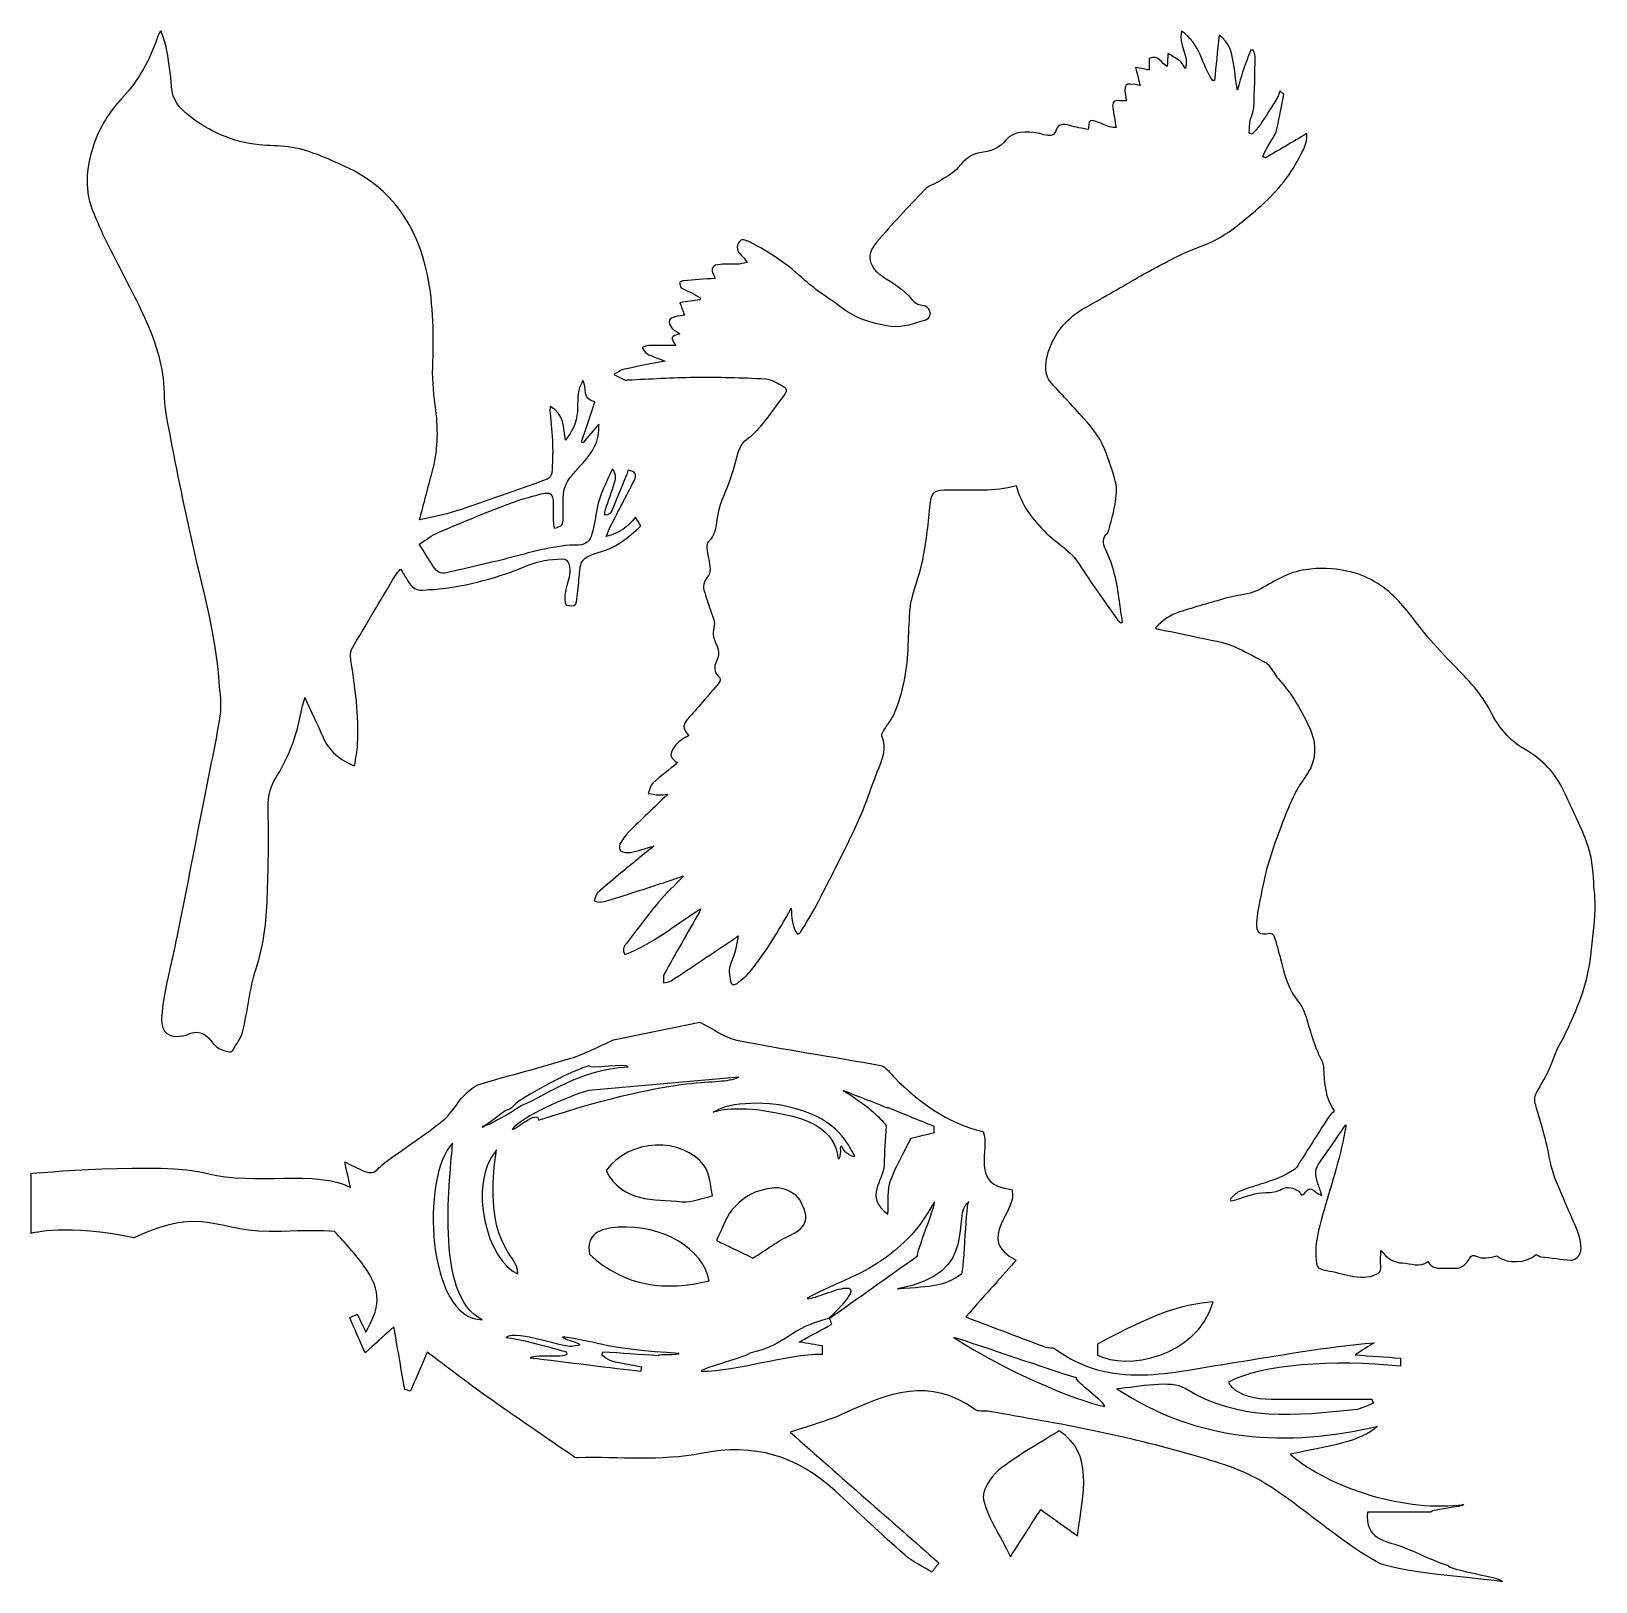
# Model space of a CAD drawing. Header units: centimetres. Extents: x -11.1 to 10.8, y -10.8 to 11.
import ezdxf

# ---------------------------------------------------------------- set-up
doc = ezdxf.new("R2010")
doc.units = ezdxf.units.CM
doc.header["$MEASUREMENT"] = 0
doc.layers.add('Layer 1', color=7, linetype='Continuous')

msp = doc.modelspace()

# ---------------------------------------------------------------- linework, layer by layer
at = {"layer": 'Layer 1'}
for points, knots in [([(-5.65827, 4.12565), (-5.47912, 4.16798), (-5.31333, 4.19447), (-5.15612, 4.24667), (-5.15612, 4.24667), (-4.7248, 4.39005), (-4.2967, 4.54316), (-3.86882, 4.6967), (-3.86882, 4.6967), (-3.83948, 4.70718), (-3.80545, 4.75181), (-3.8032, 4.78274), (-3.8032, 4.78274), (-3.79323, 4.91739), (-3.78812, 5.05301), (-3.79285, 5.1879), (-3.79285, 5.1879), (-3.79796, 5.33546), (-3.81632, 5.48254), (-3.82804, 5.62991), (-3.82804, 5.62991), (-3.83016, 5.65618), (-3.82836, 5.6828), (-3.82836, 5.71725), (-3.82836, 5.71725), (-3.62392, 5.61533), (-3.64082, 5.41978), (-3.6105, 5.24346), (-3.6105, 5.24346), (-3.52152, 5.36834), (-3.45077, 5.49389), (-3.44471, 5.64608), (-3.44471, 5.64608), (-3.44098, 5.7394), (-3.44114, 5.83346), (-3.42878, 5.92572), (-3.42878, 5.92572), (-3.42185, 5.97705), (-3.39282, 6.02549), (-3.37002, 6.08489), (-3.37002, 6.08489), (-3.30403, 5.97887), (-3.38103, 5.81462), (-3.20092, 5.78147), (-3.20092, 5.78147), (-3.26423, 5.59145), (-3.32594, 5.40608), (-3.38774, 5.22074), (-3.38774, 5.22074), (-3.38036, 5.2159), (-3.3729, 5.21111), (-3.36557, 5.20624), (-3.36557, 5.20624), (-3.29146, 5.29451), (-3.21735, 5.38269), (-3.14512, 5.46871), (-3.14512, 5.46871), (-3.12316, 5.23434), (-3.23929, 5.05821), (-3.3928, 4.89787), (-3.3928, 4.89787), (-3.43532, 4.85342), (-3.47273, 4.80402), (-3.51512, 4.75941), (-3.51512, 4.75941), (-3.61704, 4.6522), (-3.6485, 4.52195), (-3.64577, 4.3791), (-3.64577, 4.3791), (-3.64442, 4.30753), (-3.64561, 4.23593), (-3.64561, 4.16434), (-3.64561, 4.16434), (-3.64561, 4.04644), (-3.64561, 4.04644), (-3.76973, 4.00797), (-3.76973, 4.00797), (-3.77455, 4.04398), (-3.78235, 4.07875), (-3.78322, 4.11362), (-3.78322, 4.11362), (-3.78523, 4.19503), (-3.78296, 4.27655), (-3.78415, 4.35799), (-3.78415, 4.35799), (-3.78611, 4.49454), (-3.81701, 4.52423), (-3.95097, 4.4902), (-3.95097, 4.4902), (-4.11255, 4.44911), (-4.27442, 4.40424), (-4.42965, 4.34436), (-4.42965, 4.34436), (-4.7531, 4.21969), (-5.0738, 4.08753), (-5.39231, 3.95079), (-5.39231, 3.95079), (-5.48719, 3.91007), (-5.57122, 3.84395), (-5.66274, 3.78791), (-5.66274, 3.78791), (-5.58977, 3.66951), (-5.52865, 3.56587), (-5.46269, 3.46544), (-5.46269, 3.46544), (-5.42089, 3.40175), (-5.36281, 3.36424), (-5.28068, 3.38366), (-5.28068, 3.38366), (-4.97482, 3.45608), (-4.66756, 3.52302), (-4.36318, 3.60157), (-4.36318, 3.60157), (-4.05581, 3.68092), (-3.75194, 3.77455), (-3.42999, 3.77373), (-3.42999, 3.77373), (-3.32577, 3.77344), (-3.26386, 3.83355), (-3.24039, 3.92867), (-3.24039, 3.92867), (-3.2111, 4.04776), (-3.1884, 4.16862), (-3.16692, 4.28946), (-3.16692, 4.28946), (-3.13199, 4.48636), (-3.03659, 4.65834), (-2.94972, 4.84138), (-2.94972, 4.84138), (-2.90342, 4.7774), (-2.89897, 4.71525), (-2.92152, 4.64919), (-2.92152, 4.64919), (-2.9643, 4.52372), (-3.00788, 4.3985), (-3.04937, 4.27261), (-3.04937, 4.27261), (-3.05744, 4.248), (-3.05744, 4.22075), (-3.06178, 4.19046), (-3.06178, 4.19046), (-2.99368, 4.1893), (-2.96851, 4.23435), (-2.9501, 4.27772), (-2.9501, 4.27772), (-2.88581, 4.42922), (-2.82567, 4.58244), (-2.76428, 4.73513), (-2.76428, 4.73513), (-2.75251, 4.76431), (-2.74216, 4.79408), (-2.73152, 4.82268), (-2.73152, 4.82268), (-2.62542, 4.8026), (-2.60378, 4.76421), (-2.64939, 4.67472), (-2.64939, 4.67472), (-2.75782, 4.46226), (-2.86881, 4.2511), (-2.97769, 4.0389), (-2.97769, 4.0389), (-2.99851, 3.99831), (-3.01433, 3.95516), (-3.04032, 3.8951), (-3.04032, 3.8951), (-2.86059, 3.93706), (-2.73533, 4.02565), (-2.63016, 4.16455), (-2.63016, 4.16455), (-2.6055, 4.12399), (-2.58126, 4.08404), (-2.55512, 4.04104), (-2.55512, 4.04104), (-2.73289, 3.87919), (-2.91009, 3.72423), (-3.1508, 3.66986), (-3.1508, 3.66986), (-3.16273, 3.66713), (-3.17448, 3.66348), (-3.1861, 3.65962), (-3.1861, 3.65962), (-3.3712, 3.59824), (-3.40155, 3.55789), (-3.4161, 3.36432), (-3.4161, 3.36432), (-3.42385, 3.26116), (-3.4347, 3.15816), (-3.44539, 3.05523), (-3.44539, 3.05523), (-3.45992, 2.91598), (-3.46476, 2.91249), (-3.60234, 2.92976), (-3.60234, 2.92976), (-3.64367, 3.02964), (-3.61091, 3.12682), (-3.58596, 3.22379), (-3.58596, 3.22379), (-3.5627, 3.31407), (-3.53164, 3.40167), (-3.56106, 3.49843), (-3.56106, 3.49843), (-3.57884, 3.55696), (-3.604, 3.58024), (-3.6688, 3.57908), (-3.6688, 3.57908), (-3.83075, 3.57614), (-3.98537, 3.55138), (-4.13653, 3.48878), (-4.13653, 3.48878), (-4.54973, 3.31765), (-4.97788, 3.19999), (-5.42378, 3.15255), (-5.42378, 3.15255), (-5.47024, 3.1476), (-5.51892, 3.15575), (-5.56393, 3.14572), (-5.56393, 3.14572), (-5.69551, 3.11635), (-5.77441, 3.17972), (-5.83412, 3.28574), (-5.83412, 3.28574), (-5.86034, 3.33225), (-5.88937, 3.37715), (-5.9249, 3.43557), (-5.9249, 3.43557), (-5.95522, 3.39837), (-5.98131, 3.37313), (-5.99935, 3.34299), (-5.99935, 3.34299), (-6.20535, 2.99877), (-6.41181, 2.65481), (-6.61276, 2.3076), (-6.61276, 2.3076), (-6.63403, 2.2708), (-6.62887, 2.21285), (-6.62231, 2.16668), (-6.62231, 2.16668), (-6.56627, 1.77369), (-6.50544, 1.38105), (-6.52767, 0.98219), (-6.52767, 0.98219), (-6.53331, 0.88091), (-6.55519, 0.7805), (-6.57027, 0.6753), (-6.57027, 0.6753), (-6.77879, 0.75788), (-6.92799, 0.88006), (-7.01329, 1.07466), (-7.01329, 1.07466), (-7.09322, 1.25693), (-7.17802, 1.43703), (-7.26753, 1.63327), (-7.26753, 1.63327), (-7.28793, 1.55673), (-7.30997, 1.49325), (-7.3214, 1.4279), (-7.3214, 1.4279), (-7.37998, 1.09397), (-7.50073, 0.7843), (-7.68192, 0.49855), (-7.68192, 0.49855), (-7.77466, 0.35231), (-7.78609, 0.19695), (-7.78249, 0.02632), (-7.78249, 0.02632), (-7.77408, -0.37513), (-7.78207, -0.77738), (-7.79657, -1.1788), (-7.79657, -1.1788), (-7.80869, -1.51387), (-7.84472, -1.84986), (-7.95183, -2.16834), (-7.95183, -2.16834), (-8.0501, -2.46063), (-8.06608, -2.76691), (-8.14365, -3.06094), (-8.14365, -3.06094), (-8.16826, -3.15415), (-8.23403, -3.23676), (-8.28377, -3.32259), (-8.28377, -3.32259), (-8.29028, -3.33381), (-8.31557, -3.34331), (-8.32862, -3.33995), (-8.32862, -3.33995), (-8.37916, -3.32688), (-8.43297, -3.31614), (-8.4765, -3.28957), (-8.4765, -3.28957), (-8.51955, -3.26327), (-8.55569, -3.22218), (-8.58773, -3.18194), (-8.58773, -3.18194), (-8.67893, -3.06722), (-8.78551, -3.02742), (-8.92253, -3.09823), (-8.92253, -3.09823), (-8.94367, -3.10918), (-8.96963, -3.11167), (-8.9937, -3.11612), (-8.9937, -3.11612), (-9.17653, -3.15012), (-9.28307, -3.06921), (-9.27792, -2.88098), (-9.27792, -2.88098), (-9.27411, -2.74191), (-9.25289, -2.60198), (-9.22556, -2.46519), (-9.22556, -2.46519), (-9.16979, -2.18587), (-9.10012, -1.90935), (-9.04429, -1.63006), (-9.04429, -1.63006), (-8.92136, -1.01501), (-8.8037, -0.39893), (-8.68342, 0.21663), (-8.68342, 0.21663), (-8.60796, 0.60284), (-8.5216, 0.98731), (-8.46077, 1.3758), (-8.46077, 1.3758), (-8.43648, 1.53103), (-8.46289, 1.69528), (-8.47442, 1.85485), (-8.47442, 1.85485), (-8.52448, 2.54822), (-8.72017, 3.21322), (-8.87037, 3.88741), (-8.87037, 3.88741), (-8.99602, 4.45142), (-9.10802, 5.01864), (-9.21549, 5.58643), (-9.21549, 5.58643), (-9.24782, 5.75719), (-9.23832, 5.93542), (-9.25886, 6.10896), (-9.25886, 6.10896), (-9.29913, 6.45003), (-9.42049, 6.76756), (-9.56874, 7.07374), (-9.56874, 7.07374), (-9.73588, 7.41907), (-9.91595, 7.75816), (-10.08743, 8.10146), (-10.08743, 8.10146), (-10.13897, 8.20462), (-10.17958, 8.31326), (-10.22689, 8.41862), (-10.22689, 8.41862), (-10.36958, 8.7367), (-10.34008, 9.05627), (-10.23694, 9.37678), (-10.23694, 9.37678), (-10.15375, 9.63517), (-10.00704, 9.85975), (-9.82575, 10.05374), (-9.82575, 10.05374), (-9.59805, 10.29745), (-9.44591, 10.57701), (-9.34114, 10.88813), (-9.34114, 10.88813), (-9.33251, 10.91366), (-9.32024, 10.938), (-9.30905, 10.96261), (-9.30905, 10.96261), (-9.30733, 10.96637), (-9.30209, 10.96854), (-9.28391, 10.98325), (-9.28391, 10.98325), (-9.2569, 10.89721), (-9.22253, 10.81908), (-9.20872, 10.73745), (-9.20872, 10.73745), (-9.17869, 10.56034), (-9.14784, 10.38201), (-9.13858, 10.2031), (-9.13858, 10.2031), (-9.12924, 10.02297), (-9.03103, 9.90822), (-8.90299, 9.8053), (-8.90299, 9.8053), (-8.61166, 9.57106), (-8.28053, 9.4302), (-7.90877, 9.38985), (-7.90877, 9.38985), (-7.77418, 9.37522), (-7.63741, 9.379), (-7.50338, 9.3613), (-7.50338, 9.3613), (-7.21676, 9.32339), (-6.9576, 9.20096), (-6.69807, 9.0824), (-6.69807, 9.0824), (-6.04397, 8.78345), (-5.69249, 8.25391), (-5.54938, 7.56769), (-5.54938, 7.56769), (-5.45955, 7.13721), (-5.45966, 6.70068), (-5.47461, 6.26433), (-5.47461, 6.26433), (-5.48144, 6.06325), (-5.45434, 5.86695), (-5.43037, 5.66873), (-5.43037, 5.66873), (-5.39492, 5.37621), (-5.39875, 5.08448), (-5.48133, 4.79703), (-5.48133, 4.79703), (-5.5431, 4.58245), (-5.59559, 4.36515), (-5.65827, 4.12565)], [0, 0, 0, 0, 0.00961538, 0.00961538, 0.00961538, 0.00961538, 0.01923077, 0.01923077, 0.01923077, 0.01923077, 0.02884615, 0.02884615, 0.02884615, 0.02884615, 0.03846154, 0.03846154, 0.03846154, 0.03846154, 0.04807692, 0.04807692, 0.04807692, 0.04807692, 0.05769231, 0.05769231, 0.05769231, 0.05769231, 0.06730769, 0.06730769, 0.06730769, 0.06730769, 0.07692308, 0.07692308, 0.07692308, 0.07692308, 0.08653846, 0.08653846, 0.08653846, 0.08653846, 0.09615385, 0.09615385, 0.09615385, 0.09615385, 0.10576923, 0.10576923, 0.10576923, 0.10576923, 0.11538462, 0.11538462, 0.11538462, 0.11538462, 0.125, 0.125, 0.125, 0.125, 0.13461538, 0.13461538, 0.13461538, 0.13461538, 0.14423077, 0.14423077, 0.14423077, 0.14423077, 0.15384615, 0.15384615, 0.15384615, 0.15384615, 0.16346154, 0.16346154, 0.16346154, 0.16346154, 0.17307692, 0.17307692, 0.17307692, 0.17307692, 0.18269231, 0.18269231, 0.18269231, 0.18269231, 0.19230769, 0.19230769, 0.19230769, 0.19230769, 0.20192308, 0.20192308, 0.20192308, 0.20192308, 0.21153846, 0.21153846, 0.21153846, 0.21153846, 0.22115385, 0.22115385, 0.22115385, 0.22115385, 0.23076923, 0.23076923, 0.23076923, 0.23076923, 0.24038462, 0.24038462, 0.24038462, 0.24038462, 0.25, 0.25, 0.25, 0.25, 0.25961538, 0.25961538, 0.25961538, 0.25961538, 0.26923077, 0.26923077, 0.26923077, 0.26923077, 0.27884615, 0.27884615, 0.27884615, 0.27884615, 0.28846154, 0.28846154, 0.28846154, 0.28846154, 0.29807692, 0.29807692, 0.29807692, 0.29807692, 0.30769231, 0.30769231, 0.30769231, 0.30769231, 0.31730769, 0.31730769, 0.31730769, 0.31730769, 0.32692308, 0.32692308, 0.32692308, 0.32692308, 0.33653846, 0.33653846, 0.33653846, 0.33653846, 0.34615385, 0.34615385, 0.34615385, 0.34615385, 0.35576923, 0.35576923, 0.35576923, 0.35576923, 0.36538462, 0.36538462, 0.36538462, 0.36538462, 0.375, 0.375, 0.375, 0.375, 0.38461538, 0.38461538, 0.38461538, 0.38461538, 0.39423077, 0.39423077, 0.39423077, 0.39423077, 0.40384615, 0.40384615, 0.40384615, 0.40384615, 0.41346154, 0.41346154, 0.41346154, 0.41346154, 0.42307692, 0.42307692, 0.42307692, 0.42307692, 0.43269231, 0.43269231, 0.43269231, 0.43269231, 0.44230769, 0.44230769, 0.44230769, 0.44230769, 0.45192308, 0.45192308, 0.45192308, 0.45192308, 0.46153846, 0.46153846, 0.46153846, 0.46153846, 0.47115385, 0.47115385, 0.47115385, 0.47115385, 0.48076923, 0.48076923, 0.48076923, 0.48076923, 0.49038462, 0.49038462, 0.49038462, 0.49038462, 0.5, 0.5, 0.5, 0.5, 0.50961538, 0.50961538, 0.50961538, 0.50961538, 0.51923077, 0.51923077, 0.51923077, 0.51923077, 0.52884615, 0.52884615, 0.52884615, 0.52884615, 0.53846154, 0.53846154, 0.53846154, 0.53846154, 0.54807692, 0.54807692, 0.54807692, 0.54807692, 0.55769231, 0.55769231, 0.55769231, 0.55769231, 0.56730769, 0.56730769, 0.56730769, 0.56730769, 0.57692308, 0.57692308, 0.57692308, 0.57692308, 0.58653846, 0.58653846, 0.58653846, 0.58653846, 0.59615385, 0.59615385, 0.59615385, 0.59615385, 0.60576923, 0.60576923, 0.60576923, 0.60576923, 0.61538462, 0.61538462, 0.61538462, 0.61538462, 0.625, 0.625, 0.625, 0.625, 0.63461538, 0.63461538, 0.63461538, 0.63461538, 0.64423077, 0.64423077, 0.64423077, 0.64423077, 0.65384615, 0.65384615, 0.65384615, 0.65384615, 0.66346154, 0.66346154, 0.66346154, 0.66346154, 0.67307692, 0.67307692, 0.67307692, 0.67307692, 0.68269231, 0.68269231, 0.68269231, 0.68269231, 0.69230769, 0.69230769, 0.69230769, 0.69230769, 0.70192308, 0.70192308, 0.70192308, 0.70192308, 0.71153846, 0.71153846, 0.71153846, 0.71153846, 0.72115385, 0.72115385, 0.72115385, 0.72115385, 0.73076923, 0.73076923, 0.73076923, 0.73076923, 0.74038462, 0.74038462, 0.74038462, 0.74038462, 0.75, 0.75, 0.75, 0.75, 0.75961538, 0.75961538, 0.75961538, 0.75961538, 0.76923077, 0.76923077, 0.76923077, 0.76923077, 0.77884615, 0.77884615, 0.77884615, 0.77884615, 0.78846154, 0.78846154, 0.78846154, 0.78846154, 0.79807692, 0.79807692, 0.79807692, 0.79807692, 0.80769231, 0.80769231, 0.80769231, 0.80769231, 0.81730769, 0.81730769, 0.81730769, 0.81730769, 0.82692308, 0.82692308, 0.82692308, 0.82692308, 0.83653846, 0.83653846, 0.83653846, 0.83653846, 0.84615385, 0.84615385, 0.84615385, 0.84615385, 0.85576923, 0.85576923, 0.85576923, 0.85576923, 0.86538462, 0.86538462, 0.86538462, 0.86538462, 0.875, 0.875, 0.875, 0.875, 0.88461538, 0.88461538, 0.88461538, 0.88461538, 0.89423077, 0.89423077, 0.89423077, 0.89423077, 0.90384615, 0.90384615, 0.90384615, 0.90384615, 0.91346154, 0.91346154, 0.91346154, 0.91346154, 0.92307692, 0.92307692, 0.92307692, 0.92307692, 0.93269231, 0.93269231, 0.93269231, 0.93269231, 0.94230769, 0.94230769, 0.94230769, 0.94230769, 0.95192308, 0.95192308, 0.95192308, 0.95192308, 0.96153846, 0.96153846, 0.96153846, 0.96153846, 0.97115385, 0.97115385, 0.97115385, 0.97115385, 0.98076923, 0.98076923, 0.98076923, 0.98076923, 1, 1, 1, 1]), ([(4.83251, 10.48946), (4.83563, 10.55367), (4.83857, 10.6122), (4.8414, 10.67073), (4.8414, 10.67073), (4.89731, 10.63739), (4.95655, 10.60842), (5.00774, 10.56905), (5.00774, 10.56905), (5.03809, 10.54569), (5.05592, 10.50587), (5.08796, 10.46155), (5.08796, 10.46155), (5.14556, 10.65007), (4.9785, 10.80035), (5.03163, 10.98333), (5.03163, 10.98333), (5.29367, 10.81569), (5.31952, 10.50999), (5.47052, 10.28673), (5.47052, 10.28673), (5.4793, 10.28948), (5.48811, 10.29223), (5.49682, 10.29499), (5.49682, 10.29499), (5.5168, 10.49819), (5.53677, 10.70136), (5.55897, 10.92703), (5.55897, 10.92703), (5.70409, 10.83437), (5.72902, 10.7043), (5.7541, 10.58447), (5.7541, 10.58447), (5.78307, 10.44554), (5.7872, 10.30139), (5.81768, 10.15611), (5.81768, 10.15611), (5.84506, 10.253), (5.86904, 10.351), (5.90081, 10.44644), (5.90081, 10.44644), (5.93182, 10.53939), (5.97079, 10.62964), (6.00625, 10.72108), (6.00625, 10.72108), (6.01776, 10.72018), (6.02924, 10.71933), (6.04075, 10.71843), (6.04075, 10.71843), (6.0498, 10.68964), (6.0671, 10.66072), (6.06665, 10.63212), (6.06665, 10.63212), (6.06271, 10.39119), (6.05863, 10.15015), (6.04704, 9.90952), (6.04704, 9.90952), (6.04413, 9.8493), (6.00899, 9.79133), (5.99738, 9.73066), (5.99738, 9.73066), (5.98635, 9.67287), (5.98672, 9.61292), (5.98206, 9.55389), (5.98206, 9.55389), (5.99566, 9.54939), (6.00918, 9.54489), (6.0227, 9.54037), (6.0227, 9.54037), (6.06051, 9.58265), (6.10393, 9.6212), (6.13504, 9.66793), (6.13504, 9.66793), (6.21981, 9.79522), (6.30027, 9.9254), (6.38026, 10.05586), (6.38026, 10.05586), (6.396, 10.08158), (6.40164, 10.11354), (6.41188, 10.14259), (6.41188, 10.14259), (6.43138, 10.12878), (6.45091, 10.11499), (6.47041, 10.10118), (6.47041, 10.10118), (6.43885, 9.94354), (6.40919, 9.78545), (6.37508, 9.62829), (6.37508, 9.62829), (6.34291, 9.47967), (6.21818, 9.36598), (6.17447, 9.22141), (6.17447, 9.22141), (6.18717, 9.21652), (6.1999, 9.21162), (6.21268, 9.20673), (6.21268, 9.20673), (6.39934, 9.3169), (6.58606, 9.42702), (6.78976, 9.54722), (6.78976, 9.54722), (6.79979, 9.39807), (6.73407, 9.3055), (6.68501, 9.20898), (6.68501, 9.20898), (6.54428, 8.93207), (6.34523, 8.70542), (6.11049, 8.50072), (6.11049, 8.50072), (5.91655, 8.33162), (5.72282, 8.16541), (5.4947, 8.04762), (5.4947, 8.04762), (5.34577, 7.97073), (5.18117, 7.92448), (5.03014, 7.85103), (5.03014, 7.85103), (4.82538, 7.75144), (4.62522, 7.64196), (4.42612, 7.53115), (4.42612, 7.53115), (4.18651, 7.39775), (3.95236, 7.25429), (3.71159, 7.12298), (3.71159, 7.12298), (3.47841, 6.99585), (3.30143, 6.82112), (3.1979, 6.57445), (3.1979, 6.57445), (3.14641, 6.45163), (3.1167, 6.32497), (3.13474, 6.1921), (3.13474, 6.1921), (3.1403, 6.15112), (3.15734, 6.10508), (3.18414, 6.07473), (3.18414, 6.07473), (3.33969, 5.89897), (3.5005, 5.72794), (3.65804, 5.55392), (3.65804, 5.55392), (3.79298, 5.4048), (3.91453, 5.24645), (3.97924, 5.05227), (3.97924, 5.05227), (4.02684, 4.90913), (4.08783, 4.76821), (4.11481, 4.62118), (4.11481, 4.62118), (4.13325, 4.52077), (4.11079, 4.41025), (4.09314, 4.30654), (4.09314, 4.30654), (4.07451, 4.19674), (4.04025, 4.08956), (4.01194, 3.98147), (4.01194, 3.98147), (4.00826, 3.96742), (4.00212, 3.95186), (3.9922, 3.94197), (3.9922, 3.94197), (3.92343, 3.87358), (3.92931, 3.79277), (3.96585, 3.71699), (3.96585, 3.71699), (4.07658, 3.48696), (4.13095, 3.24304), (4.16135, 2.99179), (4.16135, 2.99179), (4.17347, 2.89125), (4.19082, 2.79132), (4.20583, 2.69109), (4.20583, 2.69109), (4.19713, 2.68664), (4.18842, 2.68217), (4.17972, 2.6777), (4.17972, 2.6777), (4.1613, 2.69712), (4.14006, 2.71456), (4.12498, 2.73628), (4.12498, 2.73628), (3.948, 2.99115), (3.76319, 3.24118), (3.59856, 3.50386), (3.59856, 3.50386), (3.47997, 3.69322), (3.28712, 3.79419), (3.13467, 3.94222), (3.13467, 3.94222), (2.9401, 4.13113), (2.78336, 4.33933), (2.71176, 4.61085), (2.71176, 4.61085), (2.40677, 4.52208), (2.09637, 4.55246), (1.78821, 4.54751), (1.78821, 4.54751), (1.75993, 4.54706), (1.73164, 4.54788), (1.70338, 4.5474), (1.70338, 4.5474), (1.55503, 4.54478), (1.52264, 4.49917), (1.50812, 4.35036), (1.50812, 4.35036), (1.48322, 4.09422), (1.4533, 3.83762), (1.40575, 3.58492), (1.40575, 3.58492), (1.37088, 3.39926), (1.30201, 3.22014), (1.25309, 3.03684), (1.25309, 3.03684), (1.23489, 2.9685), (1.22547, 2.8968), (1.2207, 2.82602), (1.2207, 2.82602), (1.21046, 2.67333), (1.2039, 2.52037), (1.19922, 2.36744), (1.19922, 2.36744), (1.18911, 2.03436), (1.12821, 1.71119), (1.00107, 1.40332), (1.00107, 1.40332), (0.96601, 1.31834), (0.90037, 1.24621), (0.85121, 1.16668), (0.85121, 1.16668), (0.83793, 1.14517), (0.81946, 1.11173), (0.82724, 1.09469), (0.82724, 1.09469), (0.91035, 0.91263), (0.82806, 0.75475), (0.76387, 0.5918), (0.76387, 0.5918), (0.69415, 0.41485), (0.6369, 0.23292), (0.56451, 0.05716), (0.56451, 0.05716), (0.49445, -0.11297), (0.41576, -0.27987), (0.33424, -0.44497), (0.33424, -0.44497), (0.19634, -0.72432), (0.05585, -1.00242), (-0.08872, -1.27838), (-0.08872, -1.27838), (-0.15664, -1.40813), (-0.23615, -1.53196), (-0.31179, -1.65763), (-0.31179, -1.65763), (-0.31878, -1.66917), (-0.336, -1.67448), (-0.35508, -1.68703), (-0.35508, -1.68703), (-0.43739, -1.57643), (-0.43787, -1.45166), (-0.44234, -1.32479), (-0.44234, -1.32479), (-0.53698, -1.48545), (-0.62437, -1.64528), (-0.72293, -1.79794), (-0.72293, -1.79794), (-0.81416, -1.93923), (-0.9128, -2.07641), (-1.01723, -2.20815), (-1.01723, -2.20815), (-1.0689, -2.27321), (-1.14037, -2.32287), (-1.20424, -2.37785), (-1.20424, -2.37785), (-1.25009, -2.41733), (-1.2915, -2.38973), (-1.29655, -2.34748), (-1.29655, -2.34748), (-1.30647, -2.26403), (-1.33055, -2.18243), (-1.29023, -2.09277), (-1.29023, -2.09277), (-1.23758, -1.97561), (-1.20974, -1.84726), (-1.18694, -1.7119), (-1.18694, -1.7119), (-1.2112, -1.7286), (-1.23525, -1.74569), (-1.25973, -1.76212), (-1.25973, -1.76212), (-1.54969, -1.95622), (-1.83917, -2.15103), (-2.13061, -2.34296), (-2.13061, -2.34296), (-2.15881, -2.36145), (-2.19935, -2.3614), (-2.23414, -2.36995), (-2.23414, -2.36995), (-2.23231, -2.32881), (-2.24433, -2.27999), (-2.22644, -2.24769), (-2.22644, -2.24769), (-2.06467, -1.95588), (-1.89767, -1.66696), (-1.73244, -1.37705), (-1.73244, -1.37705), (-1.72818, -1.36962), (-1.72646, -1.36073), (-1.71651, -1.33255), (-1.71651, -1.33255), (-2.07597, -1.55668), (-2.38871, -1.82512), (-2.7776, -1.97369), (-2.7776, -1.97369), (-2.81782, -1.91813), (-2.7948, -1.8659), (-2.76085, -1.8214), (-2.76085, -1.8214), (-2.61136, -1.62585), (-2.46393, -1.42836), (-2.30585, -1.23985), (-2.30585, -1.23985), (-2.197, -1.11005), (-2.07185, -0.99387), (-1.95311, -0.87073), (-1.95311, -0.87073), (-2.16941, -0.94214), (-2.38607, -1.01501), (-2.60364, -1.08504), (-2.60364, -1.08504), (-2.76689, -1.13759), (-2.93064, -1.18897), (-3.09587, -1.23474), (-3.09587, -1.23474), (-3.1296, -1.24413), (-3.17088, -1.22633), (-3.20871, -1.22103), (-3.20871, -1.22103), (-3.195, -1.1847), (-3.19125, -1.13787), (-3.16587, -1.11395), (-3.16587, -1.11395), (-3.07043, -1.0241), (-2.96902, -0.94033), (-2.86784, -0.8567), (-2.86784, -0.8567), (-2.70941, -0.7257), (-2.54936, -0.59667), (-2.37074, -0.45112), (-2.37074, -0.45112), (-2.49303, -0.48546), (-2.59513, -0.52023), (-2.70001, -0.54081), (-2.70001, -0.54081), (-2.74425, -0.54954), (-2.79804, -0.53615), (-2.83987, -0.51657), (-2.83987, -0.51657), (-2.85477, -0.50958), (-2.86038, -0.44733), (-2.84712, -0.42283), (-2.84712, -0.42283), (-2.81484, -0.3633), (-2.77536, -0.30475), (-2.72748, -0.25709), (-2.72748, -0.25709), (-2.55034, -0.08077), (-2.36863, 0.09097), (-2.17701, 0.27557), (-2.17701, 0.27557), (-2.22381, 0.27197), (-2.26459, 0.26454), (-2.3048, 0.26684), (-2.3048, 0.26684), (-2.35338, 0.26962), (-2.40148, 0.28062), (-2.44979, 0.28811), (-2.44979, 0.28811), (-2.42984, 0.33653), (-2.42259, 0.39897), (-2.38753, 0.43077), (-2.38753, 0.43077), (-2.27474, 0.53308), (-2.15171, 0.62407), (-2.04235, 0.71163), (-2.04235, 0.71163), (-2.07452, 0.75013), (-2.13511, 0.79093), (-2.13215, 0.82643), (-2.13215, 0.82643), (-2.12755, 0.88189), (-2.08892, 0.94248), (-2.04812, 0.98492), (-2.04812, 0.98492), (-2.00155, 1.03334), (-1.93678, 1.06422), (-1.87977, 1.10282), (-1.87977, 1.10282), (-1.97626, 1.20757), (-1.97058, 1.25276), (-1.87088, 1.36243), (-1.87088, 1.36243), (-1.73197, 1.51536), (-1.59915, 1.67387), (-1.46392, 1.83016), (-1.46392, 1.83016), (-1.43307, 1.86585), (-1.42659, 1.89988), (-1.46707, 1.93533), (-1.46707, 1.93533), (-1.53195, 1.99227), (-1.52747, 2.06757), (-1.49559, 2.13319), (-1.49559, 2.13319), (-1.44947, 2.22802), (-1.45855, 2.31628), (-1.50411, 2.40246), (-1.50411, 2.40246), (-1.54644, 2.48244), (-1.54412, 2.55531), (-1.52517, 2.64416), (-1.52517, 2.64416), (-1.5112, 2.70967), (-1.55618, 2.78862), (-1.57809, 2.86062), (-1.57809, 2.86062), (-1.60669, 2.95455), (-1.64201, 3.04654), (-1.66781, 3.14118), (-1.66781, 3.14118), (-1.68943, 3.22061), (-1.64799, 3.28345), (-1.60545, 3.34832), (-1.60545, 3.34832), (-1.58397, 3.3811), (-1.57973, 3.43246), (-1.58428, 3.47357), (-1.58428, 3.47357), (-1.59373, 3.559), (-1.61794, 3.64282), (-1.62817, 3.72826), (-1.62817, 3.72826), (-1.63195, 3.75967), (-1.62391, 3.80467), (-1.60314, 3.82473), (-1.60314, 3.82473), (-1.5148, 3.91016), (-1.49741, 4.02285), (-1.48561, 4.13215), (-1.48561, 4.13215), (-1.46518, 4.32172), (-1.37615, 4.48574), (-1.31411, 4.66015), (-1.31411, 4.66015), (-1.26656, 4.79374), (-1.23161, 4.93182), (-1.19066, 5.06777), (-1.19066, 5.06777), (-1.16902, 5.13976), (-1.14229, 5.20157), (-1.07287, 5.25049), (-1.07287, 5.25049), (-0.98902, 5.30962), (-0.9164, 5.38881), (-0.85107, 5.46919), (-0.85107, 5.46919), (-0.74495, 5.59981), (-0.6503, 5.73965), (-0.54759, 5.87316), (-0.54759, 5.87316), (-0.50806, 5.92457), (-0.49494, 5.97055), (-0.56013, 6.00368), (-0.56013, 6.00368), (-0.63927, 6.04392), (-0.72131, 6.102), (-0.80458, 6.1065), (-0.80458, 6.1065), (-1.13602, 6.12436), (-1.46855, 6.13198), (-1.80052, 6.1288), (-1.80052, 6.1288), (-2.11283, 6.12581), (-2.42496, 6.10441), (-2.73717, 6.09123), (-2.73717, 6.09123), (-2.75286, 6.09057), (-2.7708, 6.08612), (-2.78392, 6.09197), (-2.78392, 6.09197), (-2.83387, 6.1143), (-2.88224, 6.1401), (-2.93119, 6.16462), (-2.93119, 6.16462), (-2.88936, 6.18939), (-2.85031, 6.22674), (-2.80522, 6.23664), (-2.80522, 6.23664), (-2.61334, 6.27884), (-2.41964, 6.31292), (-2.21321, 6.35253), (-2.21321, 6.35253), (-2.30738, 6.39068), (-2.3917, 6.41913), (-2.4698, 6.45953), (-2.4698, 6.45953), (-2.4988, 6.47453), (-2.51327, 6.51761), (-2.53436, 6.54787), (-2.53436, 6.54787), (-2.50422, 6.55702), (-2.47425, 6.57332), (-2.44387, 6.57404), (-2.44387, 6.57404), (-2.31991, 6.57706), (-2.19585, 6.57531), (-2.06448, 6.57531), (-2.06448, 6.57531), (-2.14134, 6.68744), (-2.13658, 6.69929), (-2.00667, 6.73787), (-2.00667, 6.73787), (-2.04869, 6.76827), (-2.09443, 6.79147), (-2.1256, 6.82733), (-2.1256, 6.82733), (-2.14685, 6.85178), (-2.16074, 6.89721), (-2.15325, 6.92708), (-2.15325, 6.92708), (-2.14775, 6.94899), (-2.10409, 6.9674), (-2.07419, 6.97576), (-2.07419, 6.97576), (-2.02519, 6.98947), (-1.97354, 6.99373), (-1.94042, 6.99915), (-1.94042, 6.99915), (-1.9628, 7.05807), (-1.98341, 7.11226), (-2.0068, 7.17388), (-2.0068, 7.17388), (-1.89739, 7.19068), (-1.81228, 7.20373), (-1.72719, 7.2168), (-1.72719, 7.2168), (-1.72288, 7.22426), (-1.71859, 7.23172), (-1.71428, 7.23921), (-1.71428, 7.23921), (-1.75545, 7.26315), (-1.7958, 7.28866), (-1.83797, 7.31062), (-1.83797, 7.31062), (-1.88713, 7.33626), (-1.94087, 7.3543), (-1.98635, 7.38494), (-1.98635, 7.38494), (-2.00291, 7.39611), (-2.00699, 7.43418), (-2.00561, 7.45937), (-2.00561, 7.45937), (-2.00511, 7.46855), (-1.97264, 7.48167), (-1.95396, 7.48318), (-1.95396, 7.48318), (-1.80894, 7.49495), (-1.66371, 7.50435), (-1.51285, 7.51488), (-1.51285, 7.51488), (-1.51745, 7.52771), (-1.52005, 7.53925), (-1.52544, 7.5493), (-1.52544, 7.5493), (-1.58137, 7.65368), (-1.55338, 7.70638), (-1.43405, 7.71263), (-1.43405, 7.71263), (-1.35886, 7.71657), (-1.28316, 7.71117), (-1.20788, 7.71443), (-1.20788, 7.71443), (-1.16589, 7.71623), (-1.12425, 7.72716), (-1.06056, 7.73758), (-1.06056, 7.73758), (-1.09707, 7.78327), (-1.11713, 7.8183), (-1.14618, 7.84267), (-1.14618, 7.84267), (-1.20764, 7.89418), (-1.21336, 7.9621), (-1.18068, 8.01989), (-1.18068, 8.01989), (-1.14467, 8.08336), (-1.08143, 8.05108), (-1.03029, 8.02632), (-1.03029, 8.02632), (-0.7429, 7.88723), (-0.48803, 7.70432), (-0.25165, 7.4881), (-0.25165, 7.4881), (-0.09396, 7.34382), (0.09532, 7.23463), (0.26516, 7.10287), (0.26516, 7.10287), (0.47267, 6.94187), (0.72109, 6.87467), (0.96705, 6.83927), (0.96705, 6.83927), (1.12014, 6.81723), (1.28852, 6.88933), (1.44727, 6.93005), (1.44727, 6.93005), (1.47513, 6.93719), (1.51344, 7.00691), (1.50421, 7.03234), (1.50421, 7.03234), (1.48778, 7.07785), (1.47069, 7.13669), (1.39181, 7.14085), (1.39181, 7.14085), (1.34167, 7.1435), (1.2783, 7.17805), (1.24796, 7.21858), (1.24796, 7.21858), (1.13742, 7.36643), (0.97904, 7.44866), (0.83256, 7.54836), (0.83256, 7.54836), (0.79197, 7.57596), (0.75091, 7.60789), (0.72218, 7.64673), (0.72218, 7.64673), (0.62661, 7.77569), (0.63992, 7.89057), (0.75679, 8.0263), (0.75679, 8.0263), (0.97086, 8.27488), (1.19317, 8.51684), (1.42148, 8.75237), (1.42148, 8.75237), (1.4836, 8.81648), (1.58161, 8.84463), (1.65934, 8.89506), (1.65934, 8.89506), (1.74353, 8.94959), (1.841, 8.99687), (1.90077, 9.07254), (1.90077, 9.07254), (1.98882, 9.18393), (2.08492, 9.26563), (2.22626, 9.28304), (2.22626, 9.28304), (2.36218, 9.29974), (2.47492, 9.34172), (2.56935, 9.45531), (2.56935, 9.45531), (2.68413, 9.59345), (2.85402, 9.57379), (3.01398, 9.55371), (3.01398, 9.55371), (3.05369, 9.54874), (3.09169, 9.53053), (3.1314, 9.52516), (3.1314, 9.52516), (3.19543, 9.51648), (3.25216, 9.51511), (3.27602, 9.60123), (3.27602, 9.60123), (3.29735, 9.67817), (3.36944, 9.68947), (3.46419, 9.66015), (3.46419, 9.66015), (3.54608, 9.6348), (3.63217, 9.62321), (3.72216, 9.60435), (3.72216, 9.60435), (3.7265, 9.63308), (3.73184, 9.65078), (3.73139, 9.66833), (3.73139, 9.66833), (3.72972, 9.73397), (3.76385, 9.7435), (3.81622, 9.72373), (3.81622, 9.72373), (3.88615, 9.69735), (3.95476, 9.6674), (4.02553, 9.64367), (4.02553, 9.64367), (4.05561, 9.63359), (4.08969, 9.63539), (4.11385, 9.63266), (4.11385, 9.63266), (4.09771, 9.7328), (4.08313, 9.82372), (4.06832, 9.91455), (4.06832, 9.91455), (4.05602, 9.99019), (4.08912, 10.0185), (4.16307, 10.00935), (4.16307, 10.00935), (4.19299, 10.00565), (4.22377, 10.00874), (4.25562, 10.00874), (4.25562, 10.00874), (4.22204, 10.26173), (4.22204, 10.26173), (4.45133, 10.2235), (4.45133, 10.2235), (4.43276, 10.29806), (4.41408, 10.37302), (4.3887, 10.47464), (4.3887, 10.47464), (4.46929, 10.46017), (4.52403, 10.45032), (4.5779, 10.44061), (4.5779, 10.44061), (4.5779, 10.48993), (4.5779, 10.54554), (4.5779, 10.60211), (4.5779, 10.60211), (4.71228, 10.66829), (4.75181, 10.52338), (4.83251, 10.48946)], [0, 0, 0, 0, 0.00549451, 0.00549451, 0.00549451, 0.00549451, 0.01098901, 0.01098901, 0.01098901, 0.01098901, 0.01648352, 0.01648352, 0.01648352, 0.01648352, 0.02197802, 0.02197802, 0.02197802, 0.02197802, 0.02747253, 0.02747253, 0.02747253, 0.02747253, 0.03296703, 0.03296703, 0.03296703, 0.03296703, 0.03846154, 0.03846154, 0.03846154, 0.03846154, 0.04395604, 0.04395604, 0.04395604, 0.04395604, 0.04945055, 0.04945055, 0.04945055, 0.04945055, 0.05494505, 0.05494505, 0.05494505, 0.05494505, 0.06043956, 0.06043956, 0.06043956, 0.06043956, 0.06593407, 0.06593407, 0.06593407, 0.06593407, 0.07142857, 0.07142857, 0.07142857, 0.07142857, 0.07692308, 0.07692308, 0.07692308, 0.07692308, 0.08241758, 0.08241758, 0.08241758, 0.08241758, 0.08791209, 0.08791209, 0.08791209, 0.08791209, 0.09340659, 0.09340659, 0.09340659, 0.09340659, 0.0989011, 0.0989011, 0.0989011, 0.0989011, 0.1043956, 0.1043956, 0.1043956, 0.1043956, 0.10989011, 0.10989011, 0.10989011, 0.10989011, 0.11538462, 0.11538462, 0.11538462, 0.11538462, 0.12087912, 0.12087912, 0.12087912, 0.12087912, 0.12637363, 0.12637363, 0.12637363, 0.12637363, 0.13186813, 0.13186813, 0.13186813, 0.13186813, 0.13736264, 0.13736264, 0.13736264, 0.13736264, 0.14285714, 0.14285714, 0.14285714, 0.14285714, 0.14835165, 0.14835165, 0.14835165, 0.14835165, 0.15384615, 0.15384615, 0.15384615, 0.15384615, 0.15934066, 0.15934066, 0.15934066, 0.15934066, 0.16483516, 0.16483516, 0.16483516, 0.16483516, 0.17032967, 0.17032967, 0.17032967, 0.17032967, 0.17582418, 0.17582418, 0.17582418, 0.17582418, 0.18131868, 0.18131868, 0.18131868, 0.18131868, 0.18681319, 0.18681319, 0.18681319, 0.18681319, 0.19230769, 0.19230769, 0.19230769, 0.19230769, 0.1978022, 0.1978022, 0.1978022, 0.1978022, 0.2032967, 0.2032967, 0.2032967, 0.2032967, 0.20879121, 0.20879121, 0.20879121, 0.20879121, 0.21428571, 0.21428571, 0.21428571, 0.21428571, 0.21978022, 0.21978022, 0.21978022, 0.21978022, 0.22527473, 0.22527473, 0.22527473, 0.22527473, 0.23076923, 0.23076923, 0.23076923, 0.23076923, 0.23626374, 0.23626374, 0.23626374, 0.23626374, 0.24175824, 0.24175824, 0.24175824, 0.24175824, 0.24725275, 0.24725275, 0.24725275, 0.24725275, 0.25274725, 0.25274725, 0.25274725, 0.25274725, 0.25824176, 0.25824176, 0.25824176, 0.25824176, 0.26373626, 0.26373626, 0.26373626, 0.26373626, 0.26923077, 0.26923077, 0.26923077, 0.26923077, 0.27472527, 0.27472527, 0.27472527, 0.27472527, 0.28021978, 0.28021978, 0.28021978, 0.28021978, 0.28571429, 0.28571429, 0.28571429, 0.28571429, 0.29120879, 0.29120879, 0.29120879, 0.29120879, 0.2967033, 0.2967033, 0.2967033, 0.2967033, 0.3021978, 0.3021978, 0.3021978, 0.3021978, 0.30769231, 0.30769231, 0.30769231, 0.30769231, 0.31318681, 0.31318681, 0.31318681, 0.31318681, 0.31868132, 0.31868132, 0.31868132, 0.31868132, 0.32417582, 0.32417582, 0.32417582, 0.32417582, 0.32967033, 0.32967033, 0.32967033, 0.32967033, 0.33516484, 0.33516484, 0.33516484, 0.33516484, 0.34065934, 0.34065934, 0.34065934, 0.34065934, 0.34615385, 0.34615385, 0.34615385, 0.34615385, 0.35164835, 0.35164835, 0.35164835, 0.35164835, 0.35714286, 0.35714286, 0.35714286, 0.35714286, 0.36263736, 0.36263736, 0.36263736, 0.36263736, 0.36813187, 0.36813187, 0.36813187, 0.36813187, 0.37362637, 0.37362637, 0.37362637, 0.37362637, 0.37912088, 0.37912088, 0.37912088, 0.37912088, 0.38461538, 0.38461538, 0.38461538, 0.38461538, 0.39010989, 0.39010989, 0.39010989, 0.39010989, 0.3956044, 0.3956044, 0.3956044, 0.3956044, 0.4010989, 0.4010989, 0.4010989, 0.4010989, 0.40659341, 0.40659341, 0.40659341, 0.40659341, 0.41208791, 0.41208791, 0.41208791, 0.41208791, 0.41758242, 0.41758242, 0.41758242, 0.41758242, 0.42307692, 0.42307692, 0.42307692, 0.42307692, 0.42857143, 0.42857143, 0.42857143, 0.42857143, 0.43406593, 0.43406593, 0.43406593, 0.43406593, 0.43956044, 0.43956044, 0.43956044, 0.43956044, 0.44505495, 0.44505495, 0.44505495, 0.44505495, 0.45054945, 0.45054945, 0.45054945, 0.45054945, 0.45604396, 0.45604396, 0.45604396, 0.45604396, 0.46153846, 0.46153846, 0.46153846, 0.46153846, 0.46703297, 0.46703297, 0.46703297, 0.46703297, 0.47252747, 0.47252747, 0.47252747, 0.47252747, 0.47802198, 0.47802198, 0.47802198, 0.47802198, 0.48351648, 0.48351648, 0.48351648, 0.48351648, 0.48901099, 0.48901099, 0.48901099, 0.48901099, 0.49450549, 0.49450549, 0.49450549, 0.49450549, 0.5, 0.5, 0.5, 0.5, 0.50549451, 0.50549451, 0.50549451, 0.50549451, 0.51098901, 0.51098901, 0.51098901, 0.51098901, 0.51648352, 0.51648352, 0.51648352, 0.51648352, 0.52197802, 0.52197802, 0.52197802, 0.52197802, 0.52747253, 0.52747253, 0.52747253, 0.52747253, 0.53296703, 0.53296703, 0.53296703, 0.53296703, 0.53846154, 0.53846154, 0.53846154, 0.53846154, 0.54395604, 0.54395604, 0.54395604, 0.54395604, 0.54945055, 0.54945055, 0.54945055, 0.54945055, 0.55494505, 0.55494505, 0.55494505, 0.55494505, 0.56043956, 0.56043956, 0.56043956, 0.56043956, 0.56593407, 0.56593407, 0.56593407, 0.56593407, 0.57142857, 0.57142857, 0.57142857, 0.57142857, 0.57692308, 0.57692308, 0.57692308, 0.57692308, 0.58241758, 0.58241758, 0.58241758, 0.58241758, 0.58791209, 0.58791209, 0.58791209, 0.58791209, 0.59340659, 0.59340659, 0.59340659, 0.59340659, 0.5989011, 0.5989011, 0.5989011, 0.5989011, 0.6043956, 0.6043956, 0.6043956, 0.6043956, 0.60989011, 0.60989011, 0.60989011, 0.60989011, 0.61538462, 0.61538462, 0.61538462, 0.61538462, 0.62087912, 0.62087912, 0.62087912, 0.62087912, 0.62637363, 0.62637363, 0.62637363, 0.62637363, 0.63186813, 0.63186813, 0.63186813, 0.63186813, 0.63736264, 0.63736264, 0.63736264, 0.63736264, 0.64285714, 0.64285714, 0.64285714, 0.64285714, 0.64835165, 0.64835165, 0.64835165, 0.64835165, 0.65384615, 0.65384615, 0.65384615, 0.65384615, 0.65934066, 0.65934066, 0.65934066, 0.65934066, 0.66483516, 0.66483516, 0.66483516, 0.66483516, 0.67032967, 0.67032967, 0.67032967, 0.67032967, 0.67582418, 0.67582418, 0.67582418, 0.67582418, 0.68131868, 0.68131868, 0.68131868, 0.68131868, 0.68681319, 0.68681319, 0.68681319, 0.68681319, 0.69230769, 0.69230769, 0.69230769, 0.69230769, 0.6978022, 0.6978022, 0.6978022, 0.6978022, 0.7032967, 0.7032967, 0.7032967, 0.7032967, 0.70879121, 0.70879121, 0.70879121, 0.70879121, 0.71428571, 0.71428571, 0.71428571, 0.71428571, 0.71978022, 0.71978022, 0.71978022, 0.71978022, 0.72527473, 0.72527473, 0.72527473, 0.72527473, 0.73076923, 0.73076923, 0.73076923, 0.73076923, 0.73626374, 0.73626374, 0.73626374, 0.73626374, 0.74175824, 0.74175824, 0.74175824, 0.74175824, 0.74725275, 0.74725275, 0.74725275, 0.74725275, 0.75274725, 0.75274725, 0.75274725, 0.75274725, 0.75824176, 0.75824176, 0.75824176, 0.75824176, 0.76373626, 0.76373626, 0.76373626, 0.76373626, 0.76923077, 0.76923077, 0.76923077, 0.76923077, 0.77472527, 0.77472527, 0.77472527, 0.77472527, 0.78021978, 0.78021978, 0.78021978, 0.78021978, 0.78571429, 0.78571429, 0.78571429, 0.78571429, 0.79120879, 0.79120879, 0.79120879, 0.79120879, 0.7967033, 0.7967033, 0.7967033, 0.7967033, 0.8021978, 0.8021978, 0.8021978, 0.8021978, 0.80769231, 0.80769231, 0.80769231, 0.80769231, 0.81318681, 0.81318681, 0.81318681, 0.81318681, 0.81868132, 0.81868132, 0.81868132, 0.81868132, 0.82417582, 0.82417582, 0.82417582, 0.82417582, 0.82967033, 0.82967033, 0.82967033, 0.82967033, 0.83516484, 0.83516484, 0.83516484, 0.83516484, 0.84065934, 0.84065934, 0.84065934, 0.84065934, 0.84615385, 0.84615385, 0.84615385, 0.84615385, 0.85164835, 0.85164835, 0.85164835, 0.85164835, 0.85714286, 0.85714286, 0.85714286, 0.85714286, 0.86263736, 0.86263736, 0.86263736, 0.86263736, 0.86813187, 0.86813187, 0.86813187, 0.86813187, 0.87362637, 0.87362637, 0.87362637, 0.87362637, 0.87912088, 0.87912088, 0.87912088, 0.87912088, 0.88461538, 0.88461538, 0.88461538, 0.88461538, 0.89010989, 0.89010989, 0.89010989, 0.89010989, 0.8956044, 0.8956044, 0.8956044, 0.8956044, 0.9010989, 0.9010989, 0.9010989, 0.9010989, 0.90659341, 0.90659341, 0.90659341, 0.90659341, 0.91208791, 0.91208791, 0.91208791, 0.91208791, 0.91758242, 0.91758242, 0.91758242, 0.91758242, 0.92307692, 0.92307692, 0.92307692, 0.92307692, 0.92857143, 0.92857143, 0.92857143, 0.92857143, 0.93406593, 0.93406593, 0.93406593, 0.93406593, 0.93956044, 0.93956044, 0.93956044, 0.93956044, 0.94505495, 0.94505495, 0.94505495, 0.94505495, 0.95054945, 0.95054945, 0.95054945, 0.95054945, 0.95604396, 0.95604396, 0.95604396, 0.95604396, 0.96153846, 0.96153846, 0.96153846, 0.96153846, 0.96703297, 0.96703297, 0.96703297, 0.96703297, 0.97252747, 0.97252747, 0.97252747, 0.97252747, 0.97802198, 0.97802198, 0.97802198, 0.97802198, 0.98351648, 0.98351648, 0.98351648, 0.98351648, 0.98901099, 0.98901099, 0.98901099, 0.98901099, 1, 1, 1, 1]), ([(9.45772, -6.20302), (9.35527, -6.22204), (9.26116, -6.25258), (9.16795, -6.20572), (9.16795, -6.20572), (9.12292, -6.18312), (9.09887, -6.19667), (9.07762, -6.2357), (9.07762, -6.2357), (9.02357, -6.33476), (8.94448, -6.3885), (8.82682, -6.37477), (8.82682, -6.37477), (8.79449, -6.37093), (8.76128, -6.37255), (8.72863, -6.37421), (8.72863, -6.37421), (8.63523, -6.37897), (8.54451, -6.37757), (8.48939, -6.28203), (8.48939, -6.28203), (8.37226, -6.37691), (8.25346, -6.30177), (8.13765, -6.30132), (8.13765, -6.30132), (8.00417, -6.30079), (7.91379, -6.22541), (7.82772, -6.12527), (7.82772, -6.12527), (7.82772, -6.20769), (7.82619, -6.29011), (7.82833, -6.37244), (7.82833, -6.37244), (7.82952, -6.41885), (7.81089, -6.44216), (7.76756, -6.46108), (7.76756, -6.46108), (7.64842, -6.51318), (7.5283, -6.50733), (7.40622, -6.48066), (7.40622, -6.48066), (7.29359, -6.45611), (7.18164, -6.4283), (7.06856, -6.40605), (7.06856, -6.40605), (6.92375, -6.37753), (6.92981, -6.3644), (6.91915, -6.21894), (6.91915, -6.21894), (6.90428, -6.01622), (6.95677, -5.82233), (7.01136, -5.62998), (7.01136, -5.62998), (7.12198, -5.24025), (7.25573, -4.85668), (7.3232, -4.45542), (7.3232, -4.45542), (7.32807, -4.42653), (7.34085, -4.39898), (7.33664, -4.36245), (7.33664, -4.36245), (7.29656, -4.42111), (7.25663, -4.4799), (7.21639, -4.53845), (7.21639, -4.53845), (7.12963, -4.66484), (7.04528, -4.79301), (6.95501, -4.91688), (6.95501, -4.91688), (6.88826, -5.00845), (6.92122, -5.09791), (6.94787, -5.1889), (6.94787, -5.1889), (6.96189, -5.23684), (6.97957, -5.28367), (7.0029, -5.35265), (7.0029, -5.35265), (6.96742, -5.33667), (6.94848, -5.33249), (6.93511, -5.32148), (6.93511, -5.32148), (6.83385, -5.23837), (6.83113, -5.23824), (6.75249, -5.33325), (6.75249, -5.33325), (6.74852, -5.33812), (6.74066, -5.33971), (6.71786, -5.35148), (6.71786, -5.35148), (6.70643, -5.33468), (6.69693, -5.30573), (6.67733, -5.29465), (6.67733, -5.29465), (6.6029, -5.25248), (6.53258, -5.21387), (6.43772, -5.26684), (6.43772, -5.26684), (6.37425, -5.30229), (6.29035, -5.31293), (6.21536, -5.31362), (6.21536, -5.31362), (6.0737, -5.31481), (5.94675, -5.36519), (5.81647, -5.40763), (5.81647, -5.40763), (5.78784, -5.41694), (5.75818, -5.42313), (5.72897, -5.43073), (5.72897, -5.43073), (5.72421, -5.42232), (5.71944, -5.41388), (5.71468, -5.40546), (5.71468, -5.40546), (5.75715, -5.3694), (5.79435, -5.32116), (5.84319, -5.29984), (5.84319, -5.29984), (5.93984, -5.25761), (6.04277, -5.22957), (6.14347, -5.19684), (6.14347, -5.19684), (6.30897, -5.14316), (6.47505, -5.0891), (6.61848, -4.98777), (6.61848, -4.98777), (6.65613, -4.96121), (6.67825, -4.91128), (6.70452, -4.87027), (6.70452, -4.87027), (6.83604, -4.66466), (6.9659, -4.45794), (7.09814, -4.25279), (7.09814, -4.25279), (7.11806, -4.22189), (7.14735, -4.19699), (7.17498, -4.16632), (7.17498, -4.16632), (7.04634, -3.98701), (7.03626, -3.77662), (7.02634, -3.56601), (7.02634, -3.56601), (7.02504, -3.53863), (7.02261, -3.50838), (7.01033, -3.48489), (7.01033, -3.48489), (6.90492, -3.28352), (6.84377, -3.06653), (6.78102, -2.84984), (6.78102, -2.84984), (6.75205, -2.74985), (6.69746, -2.66458), (6.63404, -2.58092), (6.63404, -2.58092), (6.51231, -2.42026), (6.47447, -2.22336), (6.42235, -2.0336), (6.42235, -2.0336), (6.39256, -1.92512), (6.36433, -1.81614), (6.33006, -1.70906), (6.33006, -1.70906), (6.32474, -1.69247), (6.28857, -1.67212), (6.27056, -1.67538), (6.27056, -1.67538), (6.12192, -1.70189), (6.07921, -1.6743), (6.08527, -1.51946), (6.08527, -1.51946), (6.08958, -1.40971), (6.11556, -1.30025), (6.1376, -1.19177), (6.1376, -1.19177), (6.17086, -1.02815), (6.20017, -0.86284), (6.24753, -0.70311), (6.24753, -0.70311), (6.30651, -0.5043), (6.37868, -0.30917), (6.45174, -0.11494), (6.45174, -0.11494), (6.50241, 0.01981), (6.55929, 0.15279), (6.62261, 0.28207), (6.62261, 0.28207), (6.66433, 0.36727), (6.71908, 0.4468), (6.77382, 0.5248), (6.77382, 0.5248), (6.92744, 0.74372), (6.93728, 0.97361), (6.82864, 1.21147), (6.82864, 1.21147), (6.71868, 1.45219), (6.58562, 1.67859), (6.40732, 1.87695), (6.40732, 1.87695), (6.35626, 1.93376), (6.31871, 2.0026), (6.27339, 2.06478), (6.27339, 2.06478), (6.25865, 2.08502), (6.24196, 2.10722), (6.22079, 2.1187), (6.22079, 2.1187), (6.09305, 2.18802), (5.96467, 2.25636), (5.83471, 2.32148), (5.83471, 2.32148), (5.63834, 2.41985), (5.4199, 2.43882), (5.21019, 2.48833), (5.21019, 2.48833), (5.03734, 2.52913), (4.86253, 2.5617), (4.68867, 2.59826), (4.68867, 2.59826), (4.68261, 2.59953), (4.67729, 2.60448), (4.666, 2.61093), (4.666, 2.61093), (4.76437, 2.7124), (4.87208, 2.79373), (5.00443, 2.83477), (5.00443, 2.83477), (5.22067, 2.90182), (5.43755, 2.96709), (5.65586, 3.02691), (5.65586, 3.02691), (5.76675, 3.05731), (5.88213, 3.07117), (5.99394, 3.09864), (5.99394, 3.09864), (6.04675, 3.1116), (6.09906, 3.1337), (6.14634, 3.16076), (6.14634, 3.16076), (6.34348, 3.27363), (6.53684, 3.39103), (6.76819, 3.42727), (6.76819, 3.42727), (6.9661, 3.45828), (7.15977, 3.45005), (7.35472, 3.40846), (7.35472, 3.40846), (7.62936, 3.34985), (7.86325, 3.2133), (8.05354, 3.01476), (8.05354, 3.01476), (8.21054, 2.85098), (8.33918, 2.6604), (8.48664, 2.48707), (8.48664, 2.48707), (8.60277, 2.35057), (8.72543, 2.21929), (8.85052, 2.09083), (8.85052, 2.09083), (9.04745, 1.88861), (9.24456, 1.68787), (9.37381, 1.43165), (9.37381, 1.43165), (9.48501, 1.21123), (9.63599, 1.0298), (9.85604, 0.90291), (9.85604, 0.90291), (10.09663, 0.76422), (10.28496, 0.56871), (10.40193, 0.3113), (10.40193, 0.3113), (10.50009, 0.09527), (10.60788, -0.11682), (10.69617, -0.33682), (10.69617, -0.33682), (10.7679, -0.51557), (10.80632, -0.70517), (10.81357, -0.89999), (10.81357, -0.89999), (10.81902, -1.04628), (10.84503, -1.19299), (10.83773, -1.3383), (10.83773, -1.3383), (10.82609, -1.56944), (10.79767, -1.79992), (10.77023, -2.03), (10.77023, -2.03), (10.72581, -2.40222), (10.58224, -2.74318), (10.4231, -3.07749), (10.4231, -3.07749), (10.36701, -3.19541), (10.29494, -3.30265), (10.25213, -3.4306), (10.25213, -3.4306), (10.19675, -3.59602), (10.10785, -3.75188), (10.01988, -3.90402), (10.01988, -3.90402), (9.97593, -3.97998), (9.98956, -4.0424), (10.01073, -4.11439), (10.01073, -4.11439), (10.05957, -4.28063), (10.10886, -4.44681), (10.15181, -4.61461), (10.15181, -4.61461), (10.18893, -4.75958), (10.20507, -4.91108), (10.25317, -5.05189), (10.25317, -5.05189), (10.31506, -5.23313), (10.40028, -5.40633), (10.47418, -5.58349), (10.47418, -5.58349), (10.52601, -5.70787), (10.59091, -5.82947), (10.62214, -5.95901), (10.62214, -5.95901), (10.65299, -6.08702), (10.64876, -6.19745), (10.55012, -6.24799), (10.55012, -6.24799), (10.5343, -6.25617), (10.51522, -6.26524), (10.49876, -6.26349), (10.49876, -6.26349), (10.35864, -6.24862), (10.21859, -6.23243), (10.07897, -6.21356), (10.07897, -6.21356), (10.0554, -6.21041), (10.03383, -6.19258), (10.00999, -6.18086), (10.00999, -6.18086), (9.87682, -6.30767), (9.59596, -6.3192), (9.45772, -6.20302)], [0, 0, 0, 0, 0.01176471, 0.01176471, 0.01176471, 0.01176471, 0.02352941, 0.02352941, 0.02352941, 0.02352941, 0.03529412, 0.03529412, 0.03529412, 0.03529412, 0.04705882, 0.04705882, 0.04705882, 0.04705882, 0.05882353, 0.05882353, 0.05882353, 0.05882353, 0.07058824, 0.07058824, 0.07058824, 0.07058824, 0.08235294, 0.08235294, 0.08235294, 0.08235294, 0.09411765, 0.09411765, 0.09411765, 0.09411765, 0.10588235, 0.10588235, 0.10588235, 0.10588235, 0.11764706, 0.11764706, 0.11764706, 0.11764706, 0.12941176, 0.12941176, 0.12941176, 0.12941176, 0.14117647, 0.14117647, 0.14117647, 0.14117647, 0.15294118, 0.15294118, 0.15294118, 0.15294118, 0.16470588, 0.16470588, 0.16470588, 0.16470588, 0.17647059, 0.17647059, 0.17647059, 0.17647059, 0.18823529, 0.18823529, 0.18823529, 0.18823529, 0.2, 0.2, 0.2, 0.2, 0.21176471, 0.21176471, 0.21176471, 0.21176471, 0.22352941, 0.22352941, 0.22352941, 0.22352941, 0.23529412, 0.23529412, 0.23529412, 0.23529412, 0.24705882, 0.24705882, 0.24705882, 0.24705882, 0.25882353, 0.25882353, 0.25882353, 0.25882353, 0.27058824, 0.27058824, 0.27058824, 0.27058824, 0.28235294, 0.28235294, 0.28235294, 0.28235294, 0.29411765, 0.29411765, 0.29411765, 0.29411765, 0.30588235, 0.30588235, 0.30588235, 0.30588235, 0.31764706, 0.31764706, 0.31764706, 0.31764706, 0.32941176, 0.32941176, 0.32941176, 0.32941176, 0.34117647, 0.34117647, 0.34117647, 0.34117647, 0.35294118, 0.35294118, 0.35294118, 0.35294118, 0.36470588, 0.36470588, 0.36470588, 0.36470588, 0.37647059, 0.37647059, 0.37647059, 0.37647059, 0.38823529, 0.38823529, 0.38823529, 0.38823529, 0.4, 0.4, 0.4, 0.4, 0.41176471, 0.41176471, 0.41176471, 0.41176471, 0.42352941, 0.42352941, 0.42352941, 0.42352941, 0.43529412, 0.43529412, 0.43529412, 0.43529412, 0.44705882, 0.44705882, 0.44705882, 0.44705882, 0.45882353, 0.45882353, 0.45882353, 0.45882353, 0.47058824, 0.47058824, 0.47058824, 0.47058824, 0.48235294, 0.48235294, 0.48235294, 0.48235294, 0.49411765, 0.49411765, 0.49411765, 0.49411765, 0.50588235, 0.50588235, 0.50588235, 0.50588235, 0.51764706, 0.51764706, 0.51764706, 0.51764706, 0.52941176, 0.52941176, 0.52941176, 0.52941176, 0.54117647, 0.54117647, 0.54117647, 0.54117647, 0.55294118, 0.55294118, 0.55294118, 0.55294118, 0.56470588, 0.56470588, 0.56470588, 0.56470588, 0.57647059, 0.57647059, 0.57647059, 0.57647059, 0.58823529, 0.58823529, 0.58823529, 0.58823529, 0.6, 0.6, 0.6, 0.6, 0.61176471, 0.61176471, 0.61176471, 0.61176471, 0.62352941, 0.62352941, 0.62352941, 0.62352941, 0.63529412, 0.63529412, 0.63529412, 0.63529412, 0.64705882, 0.64705882, 0.64705882, 0.64705882, 0.65882353, 0.65882353, 0.65882353, 0.65882353, 0.67058824, 0.67058824, 0.67058824, 0.67058824, 0.68235294, 0.68235294, 0.68235294, 0.68235294, 0.69411765, 0.69411765, 0.69411765, 0.69411765, 0.70588235, 0.70588235, 0.70588235, 0.70588235, 0.71764706, 0.71764706, 0.71764706, 0.71764706, 0.72941176, 0.72941176, 0.72941176, 0.72941176, 0.74117647, 0.74117647, 0.74117647, 0.74117647, 0.75294118, 0.75294118, 0.75294118, 0.75294118, 0.76470588, 0.76470588, 0.76470588, 0.76470588, 0.77647059, 0.77647059, 0.77647059, 0.77647059, 0.78823529, 0.78823529, 0.78823529, 0.78823529, 0.8, 0.8, 0.8, 0.8, 0.81176471, 0.81176471, 0.81176471, 0.81176471, 0.82352941, 0.82352941, 0.82352941, 0.82352941, 0.83529412, 0.83529412, 0.83529412, 0.83529412, 0.84705882, 0.84705882, 0.84705882, 0.84705882, 0.85882353, 0.85882353, 0.85882353, 0.85882353, 0.87058824, 0.87058824, 0.87058824, 0.87058824, 0.88235294, 0.88235294, 0.88235294, 0.88235294, 0.89411765, 0.89411765, 0.89411765, 0.89411765, 0.90588235, 0.90588235, 0.90588235, 0.90588235, 0.91764706, 0.91764706, 0.91764706, 0.91764706, 0.92941176, 0.92941176, 0.92941176, 0.92941176, 0.94117647, 0.94117647, 0.94117647, 0.94117647, 0.95294118, 0.95294118, 0.95294118, 0.95294118, 0.96470588, 0.96470588, 0.96470588, 0.96470588, 0.97647059, 0.97647059, 0.97647059, 0.97647059, 1, 1, 1, 1]), ([(8.77348, -10.54629), (8.54713, -10.47858), (8.33025, -10.35703), (8.1084, -10.27679), (8.1084, -10.27679), (7.89504, -10.19958), (7.60299, -10.1854), (7.64377, -9.79652), (7.64377, -9.79652), (7.95212, -9.79652), (8.24234, -9.79652), (8.53261, -9.79652), (8.53261, -9.79652), (8.54264, -9.75633), (8.98637, -9.72916), (8.99635, -9.68902), (8.99635, -9.68902), (8.19323, -9.80295), (7.12964, -9.47246), (6.55655, -8.98578), (6.55655, -8.98578), (7.11056, -8.86616), (7.5539, -8.81184), (7.78535, -8.59182), (7.78535, -8.59182), (6.53329, -8.89223), (5.24437, -8.81531), (4.12754, -8.06609), (4.12754, -8.06609), (4.42808, -8.04503), (4.88547, -7.93986), (5.08464, -8.06371), (5.08464, -8.06371), (5.84878, -8.53895), (6.64936, -8.44585), (7.46248, -8.36131), (7.46248, -8.36131), (7.55215, -8.35194), (7.63755, -8.3017), (7.72495, -8.27043), (7.72495, -8.27043), (7.71757, -8.25191), (7.71016, -8.23336), (7.70278, -8.21476), (7.70278, -8.21476), (7.23243, -8.21476), (6.76205, -8.21476), (6.2917, -8.21476), (6.2917, -8.21476), (5.80764, -8.20317), (5.69612, -8.00185), (5.69334, -7.9746), (5.69334, -7.9746), (6.13911, -7.72504), (7.16773, -7.65459), (8.10729, -7.75076), (8.10729, -7.75076), (8.10599, -7.71253), (8.10475, -7.67424), (8.10345, -7.63601), (8.10345, -7.63601), (7.89948, -7.62188), (7.69552, -7.60773), (7.46808, -7.5919), (7.46808, -7.5919), (7.5736, -7.52472), (7.65448, -7.47331), (7.73536, -7.4218), (7.73536, -7.4218), (7.0571, -7.4781), (6.40215, -7.60113), (5.74405, -7.70334), (5.74405, -7.70334), (4.89913, -7.83457), (4.04037, -8.08855), (3.25078, -7.50197), (3.25078, -7.50197), (3.22215, -7.48067), (3.16767, -7.49811), (3.13021, -7.48422), (3.13021, -7.48422), (2.77861, -7.3532), (2.42809, -7.21921), (2.00438, -7.05851), (2.00438, -7.05851), (2.30892, -6.71632), (2.52601, -6.4724), (2.71132, -6.2642), (2.71132, -6.2642), (2.12082, -5.95223), (2.74759, -5.58438), (2.65396, -5.27035), (2.65396, -5.27035), (2.0465, -5.21085), (2.35662, -4.69716), (2.24976, -4.45816), (2.24976, -4.45816), (1.72803, -4.33103), (1.35306, -4.04488), (1.00812, -3.70516), (1.00812, -3.70516), (0.94528, -3.64322), (0.88612, -3.54509), (0.81262, -3.53149), (0.81262, -3.53149), (0.13949, -3.40626), (-0.53837, -3.30604), (-1.21009, -3.17433), (-1.21009, -3.17433), (-1.37868, -3.14128), (-1.53034, -3.02148), (-1.72846, -2.92213), (-1.72846, -2.92213), (-1.72846, -2.92213), (-2.9361, -3.17258), (-2.9361, -3.17258), (-2.9361, -3.17258), (-3.14986, -3.26479), (-3.33779, -3.36604), (-3.53787, -3.42809), (-3.53787, -3.42809), (-3.95925, -3.55874), (-4.38829, -3.66428), (-4.81083, -3.79134), (-4.81083, -3.79134), (-4.89224, -3.81584), (-4.96847, -3.88217), (-5.02901, -3.94623), (-5.02901, -3.94623), (-5.13744, -4.06103), (-5.21504, -4.21013), (-5.33595, -4.30675), (-5.33595, -4.30675), (-5.59765, -4.51598), (-5.88216, -4.69643), (-6.15042, -4.89788), (-6.15042, -4.89788), (-6.33454, -5.0361), (-6.24067, -5.12344), (-6.70914, -4.88444), (-6.70914, -4.88444), (-6.68022, -5.01229), (-6.65382, -5.12905), (-6.6277, -5.24441), (-6.6277, -5.24441), (-6.6277, -5.24441), (-6.6277, -5.24441), (-6.6277, -5.24441), (-6.6277, -5.24441), (-7.08937, -4.98544), (-7.98951, -5.21734), (-8.63308, -5.04542), (-8.63308, -5.04542), (-9.27665, -4.87355), (-11.10738, -5.04539), (-11.10738, -5.04539), (-11.10738, -5.04539), (-11.10738, -5.04539), (-11.10738, -5.88621), (-11.10738, -5.88621), (-11.10738, -5.88621), (-11.10738, -5.88621), (-10.59306, -5.74722), (-9.66995, -5.95124), (-9.66995, -5.95124), (-8.63307, -5.46954), (-8.56156, -5.89663), (-7.5962, -5.85967), (-7.5962, -5.85967), (-7.27457, -5.84737), (-7.03663, -5.84742), (-6.85127, -5.85864), (-6.85127, -5.85864), (-6.69887, -6.02482), (-6.56573, -6.17177), (-6.44897, -6.33066), (-6.44897, -6.33066), (-6.16565, -6.71611), (-6.22717, -6.94235), (-6.41341, -7.27411), (-6.41341, -7.27411), (-6.45127, -7.19394), (-6.49183, -7.10806), (-6.53245, -7.0222), (-6.53245, -7.0222), (-6.56772, -7.03794), (-6.60301, -7.05363), (-6.63831, -7.06924), (-6.63831, -7.06924), (-6.57349, -7.21936), (-6.50869, -7.36952), (-6.42431, -7.56486), (-6.42431, -7.56486), (-6.09951, -7.27099), (-6.27307, -7.42802), (-6.01942, -7.19849), (-6.01942, -7.19849), (-5.95915, -7.54697), (-5.91319, -7.81254), (-5.86726, -8.07815), (-5.86726, -8.07815), (-5.84101, -8.08524), (-5.81477, -8.09228), (-5.78849, -8.09937), (-5.78849, -8.09937), (-5.72303, -7.94917), (-5.65752, -7.79899), (-5.55081, -7.55422), (-5.55081, -7.55422), (-5.26371, -7.76853), (-4.99788, -7.9753), (-4.7233, -8.16991), (-4.7233, -8.16991), (-4.31161, -8.46172), (-3.89391, -8.74506), (-3.47812, -9.0311), (-3.47812, -9.0311), (-3.4683, -9.03787), (-3.45081, -9.03443), (-3.43695, -9.03412), (-3.43695, -9.03412), (-2.8591, -9.02084), (-2.26545, -9.0863), (-1.70724, -8.97454), (-1.70724, -8.97454), (-0.95998, -8.825), (-0.36615, -9.00835), (0.1708, -9.49934), (0.1708, -9.49934), (0.49915, -9.79959), (0.81908, -10.10923), (1.15296, -10.40313), (1.15296, -10.40313), (1.26324, -10.50026), (1.40519, -10.56148), (1.53274, -10.63914), (1.53274, -10.63914), (1.5637, -10.5963), (1.59465, -10.55349), (1.62561, -10.51066), (1.62561, -10.51066), (0.9474, -9.91434), (0.2692, -9.31808), (-0.45846, -8.67826), (-0.45846, -8.67826), (-0.13728, -8.56751), (0.09216, -8.5098), (0.30288, -8.41177), (0.30288, -8.41177), (0.90801, -8.13023), (1.50602, -7.89626), (2.13263, -8.35856), (2.13263, -8.35856), (2.18063, -8.39393), (2.26855, -8.37168), (2.33644, -8.38404), (2.33644, -8.38404), (2.82634, -8.47294), (3.31794, -8.55382), (3.80482, -8.65714), (3.80482, -8.65714), (4.26562, -8.75501), (4.72615, -8.86066), (5.17761, -8.99409), (5.17761, -8.99409), (5.52726, -9.09741), (5.89373, -9.19938), (6.19766, -9.3898), (6.19766, -9.3898), (6.73805, -9.72852), (7.21247, -10.17582), (7.76315, -10.49332), (7.76315, -10.49332), (8.03533, -10.6503), (9.20198, -10.72076), (9.53353, -10.77481), (9.53353, -10.77481), (9.54654, -10.71121), (8.76049, -10.60984), (8.77348, -10.54629)], [0, 0, 0, 0, 0.01408451, 0.01408451, 0.01408451, 0.01408451, 0.02816901, 0.02816901, 0.02816901, 0.02816901, 0.04225352, 0.04225352, 0.04225352, 0.04225352, 0.05633803, 0.05633803, 0.05633803, 0.05633803, 0.07042254, 0.07042254, 0.07042254, 0.07042254, 0.08450704, 0.08450704, 0.08450704, 0.08450704, 0.09859155, 0.09859155, 0.09859155, 0.09859155, 0.11267606, 0.11267606, 0.11267606, 0.11267606, 0.12676056, 0.12676056, 0.12676056, 0.12676056, 0.14084507, 0.14084507, 0.14084507, 0.14084507, 0.15492958, 0.15492958, 0.15492958, 0.15492958, 0.16901408, 0.16901408, 0.16901408, 0.16901408, 0.18309859, 0.18309859, 0.18309859, 0.18309859, 0.1971831, 0.1971831, 0.1971831, 0.1971831, 0.21126761, 0.21126761, 0.21126761, 0.21126761, 0.22535211, 0.22535211, 0.22535211, 0.22535211, 0.23943662, 0.23943662, 0.23943662, 0.23943662, 0.25352113, 0.25352113, 0.25352113, 0.25352113, 0.26760563, 0.26760563, 0.26760563, 0.26760563, 0.28169014, 0.28169014, 0.28169014, 0.28169014, 0.29577465, 0.29577465, 0.29577465, 0.29577465, 0.30985915, 0.30985915, 0.30985915, 0.30985915, 0.32394366, 0.32394366, 0.32394366, 0.32394366, 0.33802817, 0.33802817, 0.33802817, 0.33802817, 0.35211268, 0.35211268, 0.35211268, 0.35211268, 0.36619718, 0.36619718, 0.36619718, 0.36619718, 0.38028169, 0.38028169, 0.38028169, 0.38028169, 0.3943662, 0.3943662, 0.3943662, 0.3943662, 0.4084507, 0.4084507, 0.4084507, 0.4084507, 0.42253521, 0.42253521, 0.42253521, 0.42253521, 0.43661972, 0.43661972, 0.43661972, 0.43661972, 0.45070423, 0.45070423, 0.45070423, 0.45070423, 0.46478873, 0.46478873, 0.46478873, 0.46478873, 0.47887324, 0.47887324, 0.47887324, 0.47887324, 0.49295775, 0.49295775, 0.49295775, 0.49295775, 0.50704225, 0.50704225, 0.50704225, 0.50704225, 0.52112676, 0.52112676, 0.52112676, 0.52112676, 0.53521127, 0.53521127, 0.53521127, 0.53521127, 0.54929577, 0.54929577, 0.54929577, 0.54929577, 0.56338028, 0.56338028, 0.56338028, 0.56338028, 0.57746479, 0.57746479, 0.57746479, 0.57746479, 0.5915493, 0.5915493, 0.5915493, 0.5915493, 0.6056338, 0.6056338, 0.6056338, 0.6056338, 0.61971831, 0.61971831, 0.61971831, 0.61971831, 0.63380282, 0.63380282, 0.63380282, 0.63380282, 0.64788732, 0.64788732, 0.64788732, 0.64788732, 0.66197183, 0.66197183, 0.66197183, 0.66197183, 0.67605634, 0.67605634, 0.67605634, 0.67605634, 0.69014085, 0.69014085, 0.69014085, 0.69014085, 0.70422535, 0.70422535, 0.70422535, 0.70422535, 0.71830986, 0.71830986, 0.71830986, 0.71830986, 0.73239437, 0.73239437, 0.73239437, 0.73239437, 0.74647887, 0.74647887, 0.74647887, 0.74647887, 0.76056338, 0.76056338, 0.76056338, 0.76056338, 0.77464789, 0.77464789, 0.77464789, 0.77464789, 0.78873239, 0.78873239, 0.78873239, 0.78873239, 0.8028169, 0.8028169, 0.8028169, 0.8028169, 0.81690141, 0.81690141, 0.81690141, 0.81690141, 0.83098592, 0.83098592, 0.83098592, 0.83098592, 0.84507042, 0.84507042, 0.84507042, 0.84507042, 0.85915493, 0.85915493, 0.85915493, 0.85915493, 0.87323944, 0.87323944, 0.87323944, 0.87323944, 0.88732394, 0.88732394, 0.88732394, 0.88732394, 0.90140845, 0.90140845, 0.90140845, 0.90140845, 0.91549296, 0.91549296, 0.91549296, 0.91549296, 0.92957746, 0.92957746, 0.92957746, 0.92957746, 0.94366197, 0.94366197, 0.94366197, 0.94366197, 0.95774648, 0.95774648, 0.95774648, 0.95774648, 0.97183099, 0.97183099, 0.97183099, 0.97183099, 1, 1, 1, 1]), ([(-4.73631, -4.37462), (-4.64032, -4.31207), (-4.42603, -4.12104), (-4.41735, -4.15332), (-4.41735, -4.15332), (-4.36097, -4.13906), (-4.31125, -4.04471), (-4.24077, -4.01666), (-4.24077, -4.01666), (-3.89477, -3.79483), (-3.4948, -3.59875), (-3.28258, -3.53583), (-3.28258, -3.53583), (-3.26755, -3.59094), (-2.74815, -3.49289), (-2.73315, -3.54795), (-2.73315, -3.54795), (-3.43334, -3.58986), (-3.85811, -3.9425), (-4.22564, -4.08852), (-4.22564, -4.08852), (-4.42103, -4.21383), (-4.60383, -4.32411), (-4.73631, -4.37462), (-4.73631, -4.37462), (-4.76216, -4.39147), (-4.77952, -4.39909), (-4.78187, -4.39042), (-4.78187, -4.39042), (-4.76753, -4.38613), (-4.75213, -4.38065), (-4.73631, -4.37462)], [0, 0, 0, 0, 0.11111111, 0.11111111, 0.11111111, 0.11111111, 0.22222222, 0.22222222, 0.22222222, 0.22222222, 0.33333333, 0.33333333, 0.33333333, 0.33333333, 0.44444444, 0.44444444, 0.44444444, 0.44444444, 0.55555556, 0.55555556, 0.55555556, 0.55555556, 0.66666667, 0.66666667, 0.66666667, 0.66666667, 0.77777778, 0.77777778, 0.77777778, 0.77777778, 1, 1, 1, 1]), ([(-1.17822, -3.69462), (-1.51456, -3.83702), (-1.86841, -3.60508), (-3.99082, -4.2979), (-3.99082, -4.2979), (-3.99082, -4.13386), (-4.34695, -4.46385), (-4.35796, -4.42292), (-4.35796, -4.42292), (-4.20956, -4.24324), (-3.62901, -3.98202), (-3.28259, -3.87936), (-3.28259, -3.87936), (-3.28259, -3.87936), (-1.17822, -3.69462), (-1.17822, -3.69462)], [0, 0, 0, 0, 0.2, 0.2, 0.2, 0.2, 0.4, 0.4, 0.4, 0.4, 0.6, 0.6, 0.6, 0.6, 1, 1, 1, 1]), ([(0.90749, -4.12769), (0.90765, -4.12494), (0.90786, -4.1224), (0.90802, -4.1197), (0.90802, -4.1197), (1.11453, -4.20439), (1.33725, -4.29573), (1.55993, -4.38704), (1.55993, -4.38704), (1.56189, -4.41522), (1.56385, -4.44342), (1.56583, -4.47157), (1.56583, -4.47157), (1.41819, -4.50665), (1.27055, -4.54179), (1.23661, -4.54986), (1.23661, -4.54986), (1.11538, -4.79825), (1.00991, -4.97298), (0.9453, -5.16168), (0.9453, -5.16168), (0.90416, -5.2818), (0.9236, -5.42269), (0.91217, -5.6174), (0.91217, -5.6174), (0.5699, -5.37343), (0.85632, -5.13938), (0.85997, -4.93141), (0.85997, -4.93141), (0.86312, -4.75229), (0.87624, -4.57308), (0.89029, -4.3779), (0.89029, -4.3779), (0.8029, -4.25167), (0.62409, -4.09305), (0.28582, -3.88056), (0.28582, -3.88056), (0.38783, -3.92245), (0.64574, -4.02431), (0.90749, -4.12769)], [0, 0, 0, 0, 0.09090909, 0.09090909, 0.09090909, 0.09090909, 0.18181818, 0.18181818, 0.18181818, 0.18181818, 0.27272727, 0.27272727, 0.27272727, 0.27272727, 0.36363636, 0.36363636, 0.36363636, 0.36363636, 0.45454545, 0.45454545, 0.45454545, 0.45454545, 0.54545455, 0.54545455, 0.54545455, 0.54545455, 0.63636364, 0.63636364, 0.63636364, 0.63636364, 0.72727273, 0.72727273, 0.72727273, 0.72727273, 0.81818182, 0.81818182, 0.81818182, 0.81818182, 1, 1, 1, 1]), ([(-0.28035, -4.1651), (0.2743, -4.35258), (0.38365, -4.71191), (0.43834, -4.78221), (0.43834, -4.78221), (0.493, -4.85248), (0.31462, -4.76131), (0.28994, -4.71191), (0.28994, -4.71191), (0.21181, -4.5557), (0.28213, -4.78221), (0.22747, -4.8369), (0.22747, -4.8369), (0.17656, -4.88783), (0.3005, -4.42359), (-0.42425, -4.24323), (-0.42425, -4.24323), (-1.14352, -4.06421), (-1.46734, -4.1583), (-1.52759, -4.18174), (-1.52759, -4.18174), (-1.54137, -4.1888), (-1.54193, -4.18732), (-1.52759, -4.18174), (-1.52759, -4.18174), (-1.52095, -4.17833), (-1.51145, -4.17306), (-1.49886, -4.16512), (-1.49886, -4.16512), (-1.32916, -4.05789), (-0.7733, -3.99846), (-0.28035, -4.1651)], [0, 0, 0, 0, 0.11111111, 0.11111111, 0.11111111, 0.11111111, 0.22222222, 0.22222222, 0.22222222, 0.22222222, 0.33333333, 0.33333333, 0.33333333, 0.33333333, 0.44444444, 0.44444444, 0.44444444, 0.44444444, 0.55555556, 0.55555556, 0.55555556, 0.55555556, 0.66666667, 0.66666667, 0.66666667, 0.66666667, 0.77777778, 0.77777778, 0.77777778, 0.77777778, 1, 1, 1, 1]), ([(-1.9771, -5.44237), (-2.37233, -5.40655), (-2.81305, -5.45496), (-3.04181, -5.00509), (-3.04181, -5.00509), (-2.72214, -4.55948), (-1.96887, -4.51804), (-1.65854, -4.94529), (-1.65854, -4.94529), (-1.57985, -5.05364), (-1.58271, -5.22125), (-1.54813, -5.36156), (-1.54813, -5.36156), (-1.6913, -5.39078), (-1.83766, -5.45502), (-1.9771, -5.44237)], [0, 0, 0, 0, 0.2, 0.2, 0.2, 0.2, 0.4, 0.4, 0.4, 0.4, 0.6, 0.6, 0.6, 0.6, 1, 1, 1, 1]), ([(-5.1975, -4.62127), (-5.21674, -5.02569), (-5.46788, -6.77418), (-4.78184, -7.09798), (-4.78184, -7.09798), (-5.55104, -7.098), (-5.64912, -5.0922), (-5.1975, -4.62127)], [0, 0, 0, 0, 0.33333333, 0.33333333, 0.33333333, 0.33333333, 1, 1, 1, 1]), ([(-4.58004, -4.71556), (-4.78184, -6.087), (-4.27968, -6.14341), (-4.27968, -6.45591), (-4.27968, -6.45591), (-4.70313, -6.2733), (-4.9974, -5.21488), (-4.58004, -4.71556)], [0, 0, 0, 0, 0.33333333, 0.33333333, 0.33333333, 0.33333333, 1, 1, 1, 1]), ([(-0.45474, -5.90979), (-0.63278, -5.99081), (-0.80301, -6.12), (-0.98073, -6.23348), (-0.98073, -6.23348), (-1.17872, -6.13757), (-1.33599, -6.06142), (-1.4932, -5.98527), (-1.4932, -5.98527), (-1.40708, -5.82086), (-1.35535, -5.61768), (-1.2256, -5.50233), (-1.2256, -5.50233), (-1.07841, -5.37139), (-0.99121, -5.28212), (-0.67193, -5.24687), (-0.67193, -5.24687), (-0.563, -5.23483), (-0.37081, -5.3241), (-0.32025, -5.42218), (-0.32025, -5.42218), (-0.2363, -5.58509), (-0.13975, -5.76644), (-0.45474, -5.90979)], [0, 0, 0, 0, 0.14285714, 0.14285714, 0.14285714, 0.14285714, 0.28571429, 0.28571429, 0.28571429, 0.28571429, 0.42857143, 0.42857143, 0.42857143, 0.42857143, 0.57142857, 0.57142857, 0.57142857, 0.57142857, 0.71428571, 0.71428571, 0.71428571, 0.71428571, 1, 1, 1, 1]), ([(0.09282, -7.08022), (0.10425, -7.10692), (0.11565, -7.13367), (0.12708, -7.16026), (0.12708, -7.16026), (-0.01736, -7.23966), (-0.16187, -7.31909), (-0.33105, -7.41204), (-0.33105, -7.41204), (-0.2064, -7.43241), (-0.10451, -7.44908), (-0.00268, -7.4657), (-0.00268, -7.4657), (-0.00414, -7.50377), (-0.00559, -7.54193), (-0.00707, -7.58003), (-0.00707, -7.58003), (-0.52994, -7.58003), (-1.18447, -7.82107), (-1.70736, -7.82107), (-1.70736, -7.82107), (-1.71609, -7.78009), (-1.02836, -7.61133), (-1.03709, -7.57032), (-1.03709, -7.57032), (-0.47641, -7.4456), (-0.47178, -7.20938), (0.08067, -7.08306), (0.08067, -7.08306), (0.91194, -6.27851), (-0.17206, -6.86277), (-0.22106, -6.79768), (-0.22106, -6.79768), (0.22495, -6.52609), (1.04939, -6.40012), (1.5658, -5.44397), (1.5658, -5.44397), (1.59035, -5.48228), (1.30437, -6.16358), (1.32887, -6.2019), (1.32887, -6.2019), (0.91567, -6.49498), (0.50247, -6.78798), (0.08919, -7.08106), (0.08919, -7.08106), (0.09043, -7.08078), (0.09157, -7.08046), (0.09282, -7.08022)], [0, 0, 0, 0, 0.07692308, 0.07692308, 0.07692308, 0.07692308, 0.15384615, 0.15384615, 0.15384615, 0.15384615, 0.23076923, 0.23076923, 0.23076923, 0.23076923, 0.30769231, 0.30769231, 0.30769231, 0.30769231, 0.38461538, 0.38461538, 0.38461538, 0.38461538, 0.46153846, 0.46153846, 0.46153846, 0.46153846, 0.53846154, 0.53846154, 0.53846154, 0.53846154, 0.61538462, 0.61538462, 0.61538462, 0.61538462, 0.69230769, 0.69230769, 0.69230769, 0.69230769, 0.76923077, 0.76923077, 0.76923077, 0.76923077, 0.84615385, 0.84615385, 0.84615385, 0.84615385, 1, 1, 1, 1]), ([(1.04934, -6.66253), (2.23769, -6.45795), (1.78417, -5.61436), (2.04206, -5.44881), (2.04206, -5.44881), (2.0446, -5.44188), (2.04711, -5.43989), (2.04971, -5.44402), (2.04971, -5.44402), (2.04701, -5.4455), (2.0446, -5.44717), (2.04206, -5.44881), (2.04206, -5.44881), (2.00883, -5.53967), (1.97742, -6.51029), (1.94387, -6.45592), (1.94387, -6.45592), (1.68156, -6.63088), (1.56729, -6.62347), (1.04934, -6.66253)], [0, 0, 0, 0, 0.16666667, 0.16666667, 0.16666667, 0.16666667, 0.33333333, 0.33333333, 0.33333333, 0.33333333, 0.5, 0.5, 0.5, 0.5, 0.66666667, 0.66666667, 0.66666667, 0.66666667, 1, 1, 1, 1]), ([(-1.59538, -6.5532), (-2.19715, -6.69412), (-2.76825, -6.64882), (-3.2749, -6.17876), (-3.2749, -6.17876), (-3.32387, -5.89759), (-3.13425, -5.81641), (-2.86998, -5.80056), (-2.86998, -5.80056), (-2.24073, -5.76281), (-1.67825, -6.10338), (-1.59538, -6.5532)], [0, 0, 0, 0, 0.25, 0.25, 0.25, 0.25, 0.5, 0.5, 0.5, 0.5, 1, 1, 1, 1]), ([(3.85299, -7.44146), (4.66598, -7.00596), (5.03094, -6.87991), (5.47893, -6.84842), (5.47893, -6.84842), (5.23837, -7.64011), (4.25404, -7.8046), (3.85542, -7.59489), (3.85542, -7.59489), (3.85461, -7.54375), (3.85376, -7.49263), (3.85299, -7.44146)], [0, 0, 0, 0, 0.25, 0.25, 0.25, 0.25, 0.5, 0.5, 0.5, 0.5, 1, 1, 1, 1]), ([(-2.30886, -7.59897), (-2.56791, -7.5818), (-2.82697, -7.5646), (-3.08597, -7.54753), (-3.08597, -7.54753), (-3.09097, -7.56393), (-3.096, -7.58036), (-3.10097, -7.59682), (-3.10097, -7.59682), (-2.96751, -7.72509), (-2.72764, -7.70959), (-2.54098, -7.76597), (-2.54098, -7.76597), (-2.54466, -7.78433), (-2.54831, -7.80275), (-2.55199, -7.82111), (-2.55199, -7.82111), (-2.93545, -7.77812), (-3.61842, -7.68832), (-4.10798, -7.63341), (-4.10798, -7.63341), (-4.02001, -7.57306), (-3.48306, -7.66466), (-3.61152, -7.54507), (-3.61152, -7.54507), (-3.92786, -7.45421), (-4.23906, -7.37063), (-4.45041, -7.34692), (-4.45041, -7.34692), (-4.28354, -7.23246), (-3.57199, -7.51792), (-3.50235, -7.47019), (-3.50235, -7.47019), (-3.23308, -7.45373), (-3.64898, -7.38179), (-3.65491, -7.33655), (-3.65491, -7.33655), (-3.10508, -7.41632), (-3.0378, -7.51623), (-2.01449, -7.57087), (-2.01449, -7.57087), (-2.01689, -7.595), (-2.30656, -7.57484), (-2.30886, -7.59897)], [0, 0, 0, 0, 0.08333333, 0.08333333, 0.08333333, 0.08333333, 0.16666667, 0.16666667, 0.16666667, 0.16666667, 0.25, 0.25, 0.25, 0.25, 0.33333333, 0.33333333, 0.33333333, 0.33333333, 0.41666667, 0.41666667, 0.41666667, 0.41666667, 0.5, 0.5, 0.5, 0.5, 0.58333333, 0.58333333, 0.58333333, 0.58333333, 0.66666667, 0.66666667, 0.66666667, 0.66666667, 0.75, 0.75, 0.75, 0.75, 0.83333333, 0.83333333, 0.83333333, 0.83333333, 1, 1, 1, 1]), ([(3.9547, -8.31599), (3.52639, -8.22489), (2.56418, -7.82111), (1.83803, -7.34693), (1.83803, -7.34693), (2.23588, -7.46853), (3.161, -7.79421), (3.55891, -7.91581), (3.55891, -7.91581), (3.54309, -7.9697), (3.9705, -8.26214), (3.9547, -8.31599)], [0, 0, 0, 0, 0.25, 0.25, 0.25, 0.25, 0.5, 0.5, 0.5, 0.5, 1, 1, 1, 1]), ([(3.5723, -10.13095), (3.37029, -9.9862), (3.21749, -9.87671), (3.05657, -9.76135), (3.05657, -9.76135), (2.93576, -9.95092), (2.81747, -10.13648), (2.63395, -10.42434), (2.63395, -10.42434), (2.48155, -10.11967), (2.32031, -9.88411), (2.25361, -9.62437), (2.25361, -9.62437), (2.224, -9.50899), (2.35201, -9.30348), (2.46668, -9.21096), (2.46668, -9.21096), (2.71332, -9.01186), (2.9977, -8.85949), (3.31779, -8.65533), (3.31779, -8.65533), (3.80794, -8.97797), (3.6513, -9.52574), (3.5723, -10.13095)], [0, 0, 0, 0, 0.14285714, 0.14285714, 0.14285714, 0.14285714, 0.28571429, 0.28571429, 0.28571429, 0.28571429, 0.42857143, 0.42857143, 0.42857143, 0.42857143, 0.57142857, 0.57142857, 0.57142857, 0.57142857, 0.71428571, 0.71428571, 0.71428571, 0.71428571, 1, 1, 1, 1])]:
    msp.add_open_spline(points, degree=3, knots=knots, dxfattribs=at)

doc.saveas('drawing.dxf')
